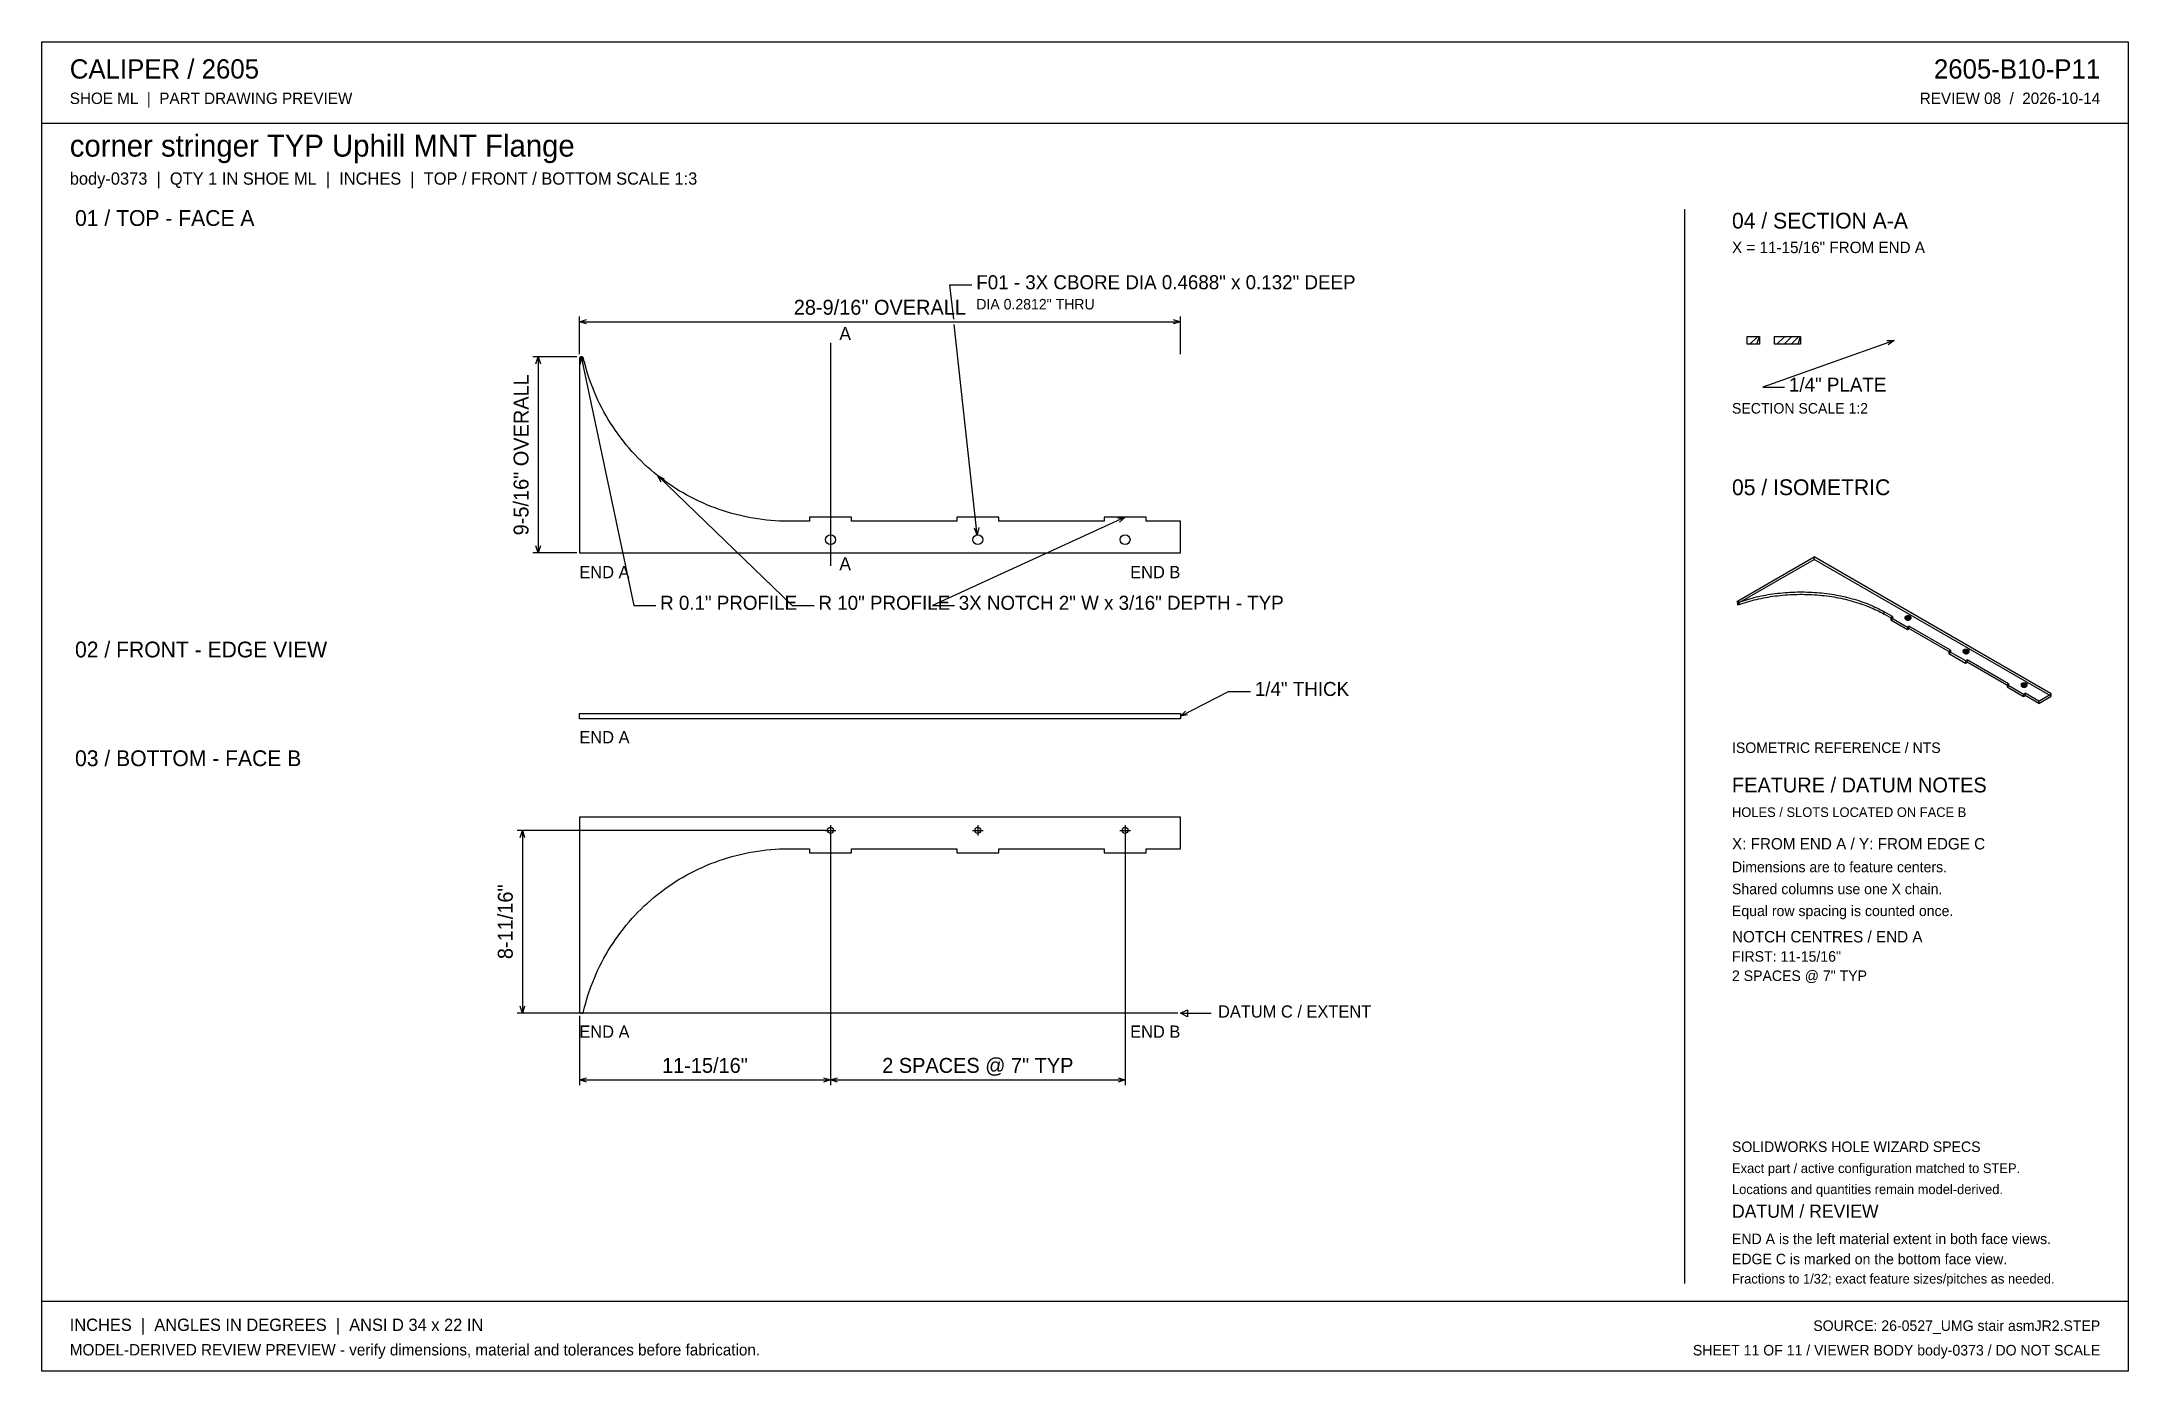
# Model space of a CAD drawing. Header units: inches. Extents: x 1.4 to 100.6, y 1.4 to 64.6.
import ezdxf
from ezdxf.enums import TextEntityAlignment as Align

# ---------------------------------------------------------------- set-up
doc = ezdxf.new("R2010")
doc.units = ezdxf.units.IN
doc.header["$MEASUREMENT"] = 0

msp = doc.modelspace()

# ---------------------------------------------------------------- texts
at = {"layer": 'ANNOTATION'}
for s, height, p in [('CALIPER / 2605', 0.91667, (2.75, 62.833)), ('SHOE ML  |  PART DRAWING PREVIEW', 0.54167, (2.75, 61.625)), ('corner stringer TYP Uphill MNT Flange', 1.04167, (2.75, 59.125)), ('body-0373  |  QTY 1 IN SHOE ML  |  INCHES  |  TOP / FRONT / BOTTOM SCALE 1:3', 0.58333, (2.75, 57.792)), ('01 / TOP - FACE A', 0.75, (3, 55.833)), ('04 / SECTION A-A', 0.75, (81.75, 55.708)), ('X = 11-15/16" FROM END A', 0.54167, (81.75, 54.542)), ('F01 - 3X CBORE DIA 0.4688" x 0.132" DEEP', 0.66667, (45.833, 52.823)), ('DIA 0.2812" THRU', 0.5, (45.833, 51.864)), ('A', 0.625, (39.323, 50.406)), ('1/4" PLATE', 0.6667, (84.458, 47.958)), ('SECTION SCALE 1:2', 0.5, (81.75, 46.917)), ('05 / ISOMETRIC', 0.75, (81.75, 43.042)), ('END A', 0.5833, (26.969, 39.094)), ('A', 0.625, (39.323, 39.469)), ('R 0.1" PROFILE', 0.66667, (30.807, 37.594)), ('R 10" PROFILE', 0.66667, (38.333, 37.594)), ('3X NOTCH 2" W x 3/16" DEPTH - TYP', 0.66667, (45, 37.594)), ('02 / FRONT - EDGE VIEW', 0.75, (3, 35.333)), ('1/4" THICK', 0.6667, (59.073, 33.5)), ('END A', 0.5833, (26.969, 31.25)), ('03 / BOTTOM - FACE B', 0.75, (3, 30.167)), ('ISOMETRIC REFERENCE / NTS', 0.5, (81.75, 30.792)), ('FEATURE / DATUM NOTES', 0.70833, (81.75, 28.917)), ('HOLES / SLOTS LOCATED ON FACE B', 0.45833, (81.75, 27.75)), ('X: FROM END A / Y: FROM EDGE C', 0.54167, (81.75, 26.208)), ('Dimensions are to feature centers.', 0.5, (81.75, 25.125)), ('Shared columns use one X chain.', 0.5, (81.75, 24.083)), ('Equal row spacing is counted once.', 0.5, (81.75, 23.042)), ('NOTCH CENTRES / END A', 0.54167, (81.75, 21.792)), ('FIRST: 11-15/16"', 0.5, (81.75, 20.875)), ('2 SPACES @ 7" TYP', 0.5, (81.75, 19.958)), ('DATUM C / EXTENT', 0.58333, (57.323, 18.219)), ('END A', 0.5833, (26.969, 17.261)), ('SOLIDWORKS HOLE WIZARD SPECS', 0.5, (81.75, 11.833)), ('Exact part / active configuration matched to STEP.', 0.45833, (81.75, 10.833)), ('Locations and quantities remain model-derived.', 0.45833, (81.75, 9.833)), ('DATUM / REVIEW', 0.625, (81.75, 8.708)), ('END A is the left material extent in both face views.', 0.5, (81.75, 7.458)), ('EDGE C is marked on the bottom face view.', 0.5, (81.75, 6.5)), ('Fractions to 1/32; exact feature sizes/pitches as needed.', 0.45833, (81.75, 5.583)), ('INCHES  |  ANGLES IN DEGREES  |  ANSI D 34 x 22 IN', 0.58333, (2.75, 3.333)), ('MODEL-DERIVED REVIEW PREVIEW - verify dimensions, material and tolerances before fabrication.', 0.54167, (2.75, 2.167))]:
    msp.add_text(s, height=height, dxfattribs=at).set_placement(p)
for s, height, p in [('2605-B10-P11', 0.91667, (99.25, 62.833)), ('REVIEW 08  /  2026-10-14', 0.54167, (99.25, 61.625)), ('END B', 0.5833, (55.531, 39.094)), ('END B', 0.5833, (55.531, 17.261)), ('SOURCE: 26-0527_UMG stair asmJR2.STEP', 0.5, (99.25, 3.333)), ('SHEET 11 OF 11 / VIEWER BODY body-0373 / DO NOT SCALE', 0.5, (99.25, 2.167))]:
    msp.add_text(s, height=height, dxfattribs=at).set_placement(p, align=Align.RIGHT)
for s, height, p in [('28-9/16" OVERALL', 0.70833, (41.25, 51.614)), ('11-15/16"', 0.7083, (32.937, 15.594)), ('2 SPACES @ 7" TYP', 0.70833, (45.906, 15.594))]:
    msp.add_text(s, height=height, dxfattribs=at).set_placement(p, align=Align.CENTER)
for s, height, p in [('9-5/16" OVERALL', 0.70833, (24.552, 44.958)), ('8-11/16"', 0.7083, (23.802, 22.771))]:
    msp.add_text(s, height=height, rotation=90, dxfattribs=at).set_placement(p, align=Align.CENTER)

# ---------------------------------------------------------------- linework, layer by layer
at = {"layer": 'ANNOTATION'}
for p, q in [((44.761, 51.405), (44.583, 53.031)), ((44.583, 53.031), (45.625, 53.031)), ((26.969, 49.739), (26.969, 51.531)), ((26.969, 51.281), (27.302, 51.385)), ((26.969, 51.281), (55.531, 51.281)), ((27.302, 51.177), (26.969, 51.281)), ((45.881, 41.16), (44.788, 51.157)), ((55.198, 51.385), (55.531, 51.281)), ((55.531, 51.281), (55.198, 51.177)), ((55.531, 49.739), (55.531, 51.531)), ((26.844, 49.614), (24.76, 49.614)), ((24.906, 49.281), (25.01, 49.614)), ((25.01, 49.614), (25.01, 40.302)), ((25.01, 49.614), (25.115, 49.281)), ((27.024, 49.266), (27.057, 49.614)), ((27.057, 49.614), (29.557, 37.802)), ((27.057, 49.614), (27.228, 49.309)), ((38.906, 50.281), (38.906, 39.677)), ((89.458, 50.396), (83.208, 48.167)), ((89.109, 50.382), (89.458, 50.396)), ((89.458, 50.396), (89.179, 50.186)), ((83.208, 48.167), (84.25, 48.167)), ((30.687, 43.971), (37.083, 37.802)), ((30.855, 43.665), (30.687, 43.971)), ((30.687, 43.971), (31, 43.815)), ((52.906, 41.99), (43.75, 37.802)), ((52.56, 41.946), (52.906, 41.99)), ((52.906, 41.99), (52.646, 41.756)), ((45.881, 41.16), (45.741, 41.48)), ((45.948, 41.503), (45.881, 41.16)), ((26.844, 40.302), (24.76, 40.302)), ((25.01, 40.302), (24.906, 40.636)), ((25.115, 40.636), (25.01, 40.302)), ((29.557, 37.802), (30.599, 37.802)), ((37.083, 37.802), (38.125, 37.802)), ((43.75, 37.802), (44.792, 37.802)), ((55.531, 32.542), (57.823, 33.708)), ((55.531, 32.542), (55.781, 32.786)), ((57.823, 33.708), (58.865, 33.708)), ((55.876, 32.6), (55.531, 32.542)), ((38.781, 27.114), (24.01, 27.114)), ((24.156, 26.781), (24.26, 27.114)), ((24.26, 27.114), (24.26, 18.427)), ((24.26, 27.114), (24.365, 26.781)), ((38.656, 27.114), (39.156, 27.114)), ((38.906, 27.364), (38.906, 26.864)), ((38.906, 26.989), (38.906, 15.011)), ((38.906, 26.989), (38.906, 15.011)), ((45.656, 27.114), (46.156, 27.114)), ((45.906, 27.364), (45.906, 26.864)), ((52.656, 27.114), (53.156, 27.114)), ((52.906, 27.364), (52.906, 26.864)), ((52.906, 26.989), (52.906, 15.011)), ((55.406, 18.427), (24.01, 18.427)), ((24.26, 18.427), (24.156, 18.761)), ((24.365, 18.761), (24.26, 18.427)), ((26.969, 18.302), (26.969, 15.011)), ((55.531, 18.427), (55.865, 18.594)), ((55.531, 18.427), (56.99, 18.427)), ((55.865, 18.261), (55.531, 18.427)), ((55.865, 18.594), (55.865, 18.261)), ((26.969, 15.261), (27.302, 15.365)), ((26.969, 15.261), (38.906, 15.261)), ((27.302, 15.156), (26.969, 15.261)), ((38.573, 15.365), (38.906, 15.261)), ((38.906, 15.261), (38.573, 15.156)), ((38.906, 15.261), (39.24, 15.365)), ((38.906, 15.261), (52.906, 15.261)), ((39.24, 15.156), (38.906, 15.261)), ((52.573, 15.365), (52.906, 15.261)), ((52.906, 15.261), (52.573, 15.156))]:
    msp.add_line(p, q, dxfattribs=at)
at = {"layer": 'OUTLINE'}
for p, q in [((1.417, 64.583), (100.583, 64.583)), ((1.417, 1.417), (1.417, 64.583)), ((100.583, 64.583), (100.583, 1.417)), ((1.417, 60.708), (100.583, 60.708)), ((79.5, 56.625), (79.5, 5.583)), ((82.474, 50.583), (83.06, 50.583)), ((82.474, 50.208), (82.474, 50.583)), ((82.599, 50.208), (82.974, 50.583)), ((82.932, 50.208), (83.06, 50.583)), ((83.06, 50.583), (83.06, 50.208)), ((83.763, 50.583), (85.005, 50.583)), ((83.763, 50.208), (83.763, 50.583)), ((83.888, 50.208), (84.263, 50.583)), ((84.222, 50.208), (84.597, 50.583)), ((84.555, 50.208), (84.93, 50.583)), ((84.888, 50.208), (85.005, 50.583)), ((85.005, 50.583), (85.005, 50.208)), ((26.997, 49.584), (26.994, 49.581)), ((27, 49.588), (26.997, 49.584)), ((27.004, 49.591), (27, 49.588)), ((27.007, 49.593), (27.004, 49.591)), ((27.011, 49.596), (27.007, 49.593)), ((27.015, 49.599), (27.011, 49.596)), ((27.019, 49.601), (27.015, 49.599)), ((27.023, 49.603), (27.019, 49.601)), ((27.027, 49.605), (27.023, 49.603)), ((27.031, 49.607), (27.027, 49.605)), ((27.035, 49.609), (27.031, 49.607)), ((27.04, 49.61), (27.035, 49.609)), ((27.044, 49.611), (27.04, 49.61)), ((27.048, 49.612), (27.044, 49.611)), ((27.053, 49.613), (27.048, 49.612)), ((27.057, 49.614), (27.053, 49.613)), ((27.062, 49.614), (27.057, 49.614)), ((27.066, 49.614), (27.062, 49.614)), ((27.071, 49.614), (27.066, 49.614)), ((27.076, 49.614), (27.071, 49.614)), ((27.08, 49.614), (27.076, 49.614)), ((27.085, 49.613), (27.08, 49.614)), ((27.089, 49.612), (27.085, 49.613)), ((27.093, 49.611), (27.089, 49.612)), ((27.098, 49.61), (27.093, 49.611)), ((27.102, 49.609), (27.098, 49.61)), ((27.106, 49.607), (27.102, 49.609)), ((27.111, 49.605), (27.106, 49.607)), ((27.115, 49.603), (27.111, 49.605)), ((27.119, 49.601), (27.115, 49.603)), ((27.123, 49.599), (27.119, 49.601)), ((27.126, 49.596), (27.123, 49.599)), ((27.13, 49.594), (27.126, 49.596)), ((27.134, 49.591), (27.13, 49.594)), ((27.137, 49.588), (27.134, 49.591)), ((27.14, 49.584), (27.137, 49.588)), ((27.143, 49.581), (27.14, 49.584)), ((83.06, 50.208), (82.474, 50.208)), ((85.005, 50.208), (83.763, 50.208)), ((26.97, 49.528), (26.969, 49.524)), ((26.969, 49.524), (26.969, 49.519)), ((26.969, 49.519), (26.969, 49.514)), ((26.969, 49.514), (26.969, 40.302)), ((26.971, 49.537), (26.97, 49.533)), ((26.97, 49.533), (26.97, 49.528)), ((26.972, 49.541), (26.971, 49.537)), ((26.974, 49.546), (26.972, 49.541)), ((26.975, 49.55), (26.974, 49.546)), ((26.977, 49.554), (26.975, 49.55)), ((26.979, 49.558), (26.977, 49.554)), ((26.981, 49.562), (26.979, 49.558)), ((26.983, 49.566), (26.981, 49.562)), ((26.986, 49.57), (26.983, 49.566)), ((26.988, 49.574), (26.986, 49.57)), ((26.991, 49.578), (26.988, 49.574)), ((26.994, 49.581), (26.991, 49.578)), ((27.146, 49.578), (27.143, 49.581)), ((27.149, 49.574), (27.146, 49.578)), ((27.152, 49.57), (27.149, 49.574)), ((27.154, 49.567), (27.152, 49.57)), ((27.156, 49.563), (27.154, 49.567)), ((27.159, 49.559), (27.156, 49.563)), ((27.16, 49.554), (27.159, 49.559)), ((27.162, 49.55), (27.16, 49.554)), ((27.164, 49.546), (27.162, 49.55)), ((27.165, 49.542), (27.164, 49.546)), ((27.166, 49.537), (27.165, 49.542)), ((27.216, 49.333), (27.166, 49.537)), ((27.27, 49.131), (27.216, 49.333)), ((27.328, 48.929), (27.27, 49.131)), ((27.39, 48.729), (27.328, 48.929)), ((27.457, 48.53), (27.39, 48.729)), ((27.527, 48.333), (27.457, 48.53)), ((27.602, 48.137), (27.527, 48.333)), ((27.681, 47.942), (27.602, 48.137)), ((27.764, 47.75), (27.681, 47.942)), ((27.851, 47.559), (27.764, 47.75)), ((27.942, 47.37), (27.851, 47.559)), ((28.037, 47.183), (27.942, 47.37)), ((28.136, 46.998), (28.037, 47.183)), ((28.239, 46.815), (28.136, 46.998)), ((28.345, 46.634), (28.239, 46.815)), ((28.455, 46.456), (28.345, 46.634)), ((28.569, 46.28), (28.455, 46.456)), ((28.687, 46.106), (28.569, 46.28)), ((28.808, 45.935), (28.687, 46.106)), ((28.933, 45.767), (28.808, 45.935)), ((29.061, 45.601), (28.933, 45.767)), ((29.193, 45.438), (29.061, 45.601)), ((29.328, 45.277), (29.193, 45.438)), ((29.467, 45.12), (29.328, 45.277)), ((29.609, 44.965), (29.467, 45.12)), ((29.754, 44.814), (29.609, 44.965)), ((29.902, 44.665), (29.754, 44.814)), ((30.053, 44.52), (29.902, 44.665)), ((30.207, 44.378), (30.053, 44.52)), ((30.364, 44.239), (30.207, 44.378)), ((30.524, 44.103), (30.364, 44.239)), ((30.687, 43.971), (30.524, 44.103)), ((30.853, 43.842), (30.687, 43.971)), ((31.021, 43.717), (30.853, 43.842)), ((31.192, 43.596), (31.021, 43.717)), ((31.365, 43.478), (31.192, 43.596)), ((31.541, 43.363), (31.365, 43.478)), ((31.719, 43.253), (31.541, 43.363)), ((31.9, 43.146), (31.719, 43.253)), ((32.082, 43.043), (31.9, 43.146)), ((32.267, 42.943), (32.082, 43.043)), ((32.454, 42.848), (32.267, 42.943)), ((32.643, 42.757), (32.454, 42.848)), ((32.833, 42.669), (32.643, 42.757)), ((33.026, 42.586), (32.833, 42.669)), ((33.22, 42.506), (33.026, 42.586)), ((33.416, 42.431), (33.22, 42.506)), ((33.613, 42.36), (33.416, 42.431)), ((33.812, 42.293), (33.613, 42.36)), ((34.012, 42.23), (33.812, 42.293)), ((34.213, 42.172), (34.012, 42.23)), ((34.416, 42.117), (34.213, 42.172)), ((34.62, 42.067), (34.416, 42.117)), ((34.824, 42.021), (34.62, 42.067)), ((35.03, 41.98), (34.824, 42.021)), ((35.236, 41.943), (35.03, 41.98)), ((35.443, 41.91), (35.236, 41.943)), ((35.651, 41.881), (35.443, 41.91)), ((35.859, 41.857), (35.651, 41.881)), ((36.068, 41.837), (35.859, 41.857)), ((36.277, 41.822), (36.068, 41.837)), ((36.487, 41.811), (36.277, 41.822)), ((36.697, 41.804), (36.487, 41.811)), ((36.906, 41.802), (36.697, 41.804)), ((37.906, 41.802), (36.906, 41.802)), ((39.906, 41.99), (37.906, 41.99)), ((37.906, 41.99), (37.906, 41.802)), ((39.906, 41.802), (39.906, 41.99)), ((44.906, 41.802), (39.906, 41.802)), ((46.906, 41.99), (44.906, 41.99)), ((44.906, 41.99), (44.906, 41.802)), ((46.906, 41.802), (46.906, 41.99)), ((51.906, 41.802), (46.906, 41.802)), ((53.906, 41.99), (51.906, 41.99)), ((51.906, 41.99), (51.906, 41.802)), ((53.906, 41.802), (53.906, 41.99)), ((55.531, 41.802), (53.906, 41.802)), ((55.531, 40.302), (55.531, 41.802)), ((26.969, 40.302), (55.531, 40.302)), ((82.016, 38.007), (85.65, 40.105)), ((82.016, 37.893), (85.65, 39.991)), ((96.917, 33.6), (85.65, 40.105)), ((85.65, 39.991), (85.65, 40.105)), ((96.917, 33.486), (85.65, 39.991)), ((82, 37.988), (82.001, 37.989)), ((82, 37.986), (82, 37.988)), ((82, 37.985), (82, 37.986)), ((82, 37.983), (82, 37.985)), ((82, 37.982), (82, 37.983)), ((82, 37.98), (82, 37.982)), ((82.001, 37.979), (82, 37.98)), ((82.001, 37.875), (82, 37.874)), ((82, 37.874), (82, 37.872)), ((82, 37.872), (82, 37.871)), ((82, 37.871), (82, 37.869)), ((82, 37.869), (82, 37.868)), ((82, 37.868), (82, 37.867)), ((82, 37.867), (82.001, 37.865)), ((82.001, 37.991), (82.002, 37.992)), ((82.001, 37.989), (82.001, 37.991)), ((82.001, 37.977), (82.001, 37.979)), ((82.002, 37.976), (82.001, 37.977)), ((82.002, 37.878), (82.001, 37.877)), ((82.001, 37.877), (82.001, 37.875)), ((82.001, 37.865), (82.001, 37.864)), ((82.001, 37.864), (82.002, 37.862)), ((82.002, 37.993), (82.003, 37.995)), ((82.002, 37.992), (82.002, 37.993)), ((82.003, 37.975), (82.002, 37.976)), ((82.003, 37.881), (82.002, 37.88)), ((82.002, 37.88), (82.002, 37.878)), ((82.002, 37.862), (82.003, 37.861)), ((82.003, 37.995), (82.004, 37.996)), ((82.003, 37.973), (82.003, 37.975)), ((82.004, 37.972), (82.003, 37.973)), ((82.004, 37.882), (82.003, 37.881)), ((82.003, 37.861), (82.003, 37.859)), ((82.003, 37.859), (82.004, 37.858)), ((82.004, 37.996), (82.005, 37.998)), ((82.005, 37.971), (82.004, 37.972)), ((82.005, 37.884), (82.004, 37.882)), ((82.004, 37.858), (82.005, 37.857)), ((82.005, 37.998), (82.006, 37.999)), ((82.007, 37.969), (82.005, 37.971)), ((82.006, 37.885), (82.005, 37.884)), ((82.005, 37.857), (82.007, 37.855)), ((82.006, 37.999), (82.007, 38)), ((82.007, 37.886), (82.006, 37.885)), ((82.007, 38), (82.008, 38.001)), ((82.008, 37.968), (82.007, 37.969)), ((82.008, 37.888), (82.007, 37.886)), ((82.007, 37.855), (82.008, 37.854)), ((82.008, 38.001), (82.01, 38.003)), ((82.009, 37.967), (82.008, 37.968)), ((82.01, 37.889), (82.008, 37.888)), ((82.008, 37.854), (82.009, 37.853)), ((82.011, 37.966), (82.009, 37.967)), ((82.009, 37.853), (82.011, 37.852)), ((82.01, 38.003), (82.011, 38.004)), ((82.011, 37.89), (82.01, 37.889)), ((82.011, 38.004), (82.013, 38.005)), ((82.012, 37.964), (82.011, 37.966)), ((82.013, 37.891), (82.011, 37.89)), ((82.011, 37.852), (82.012, 37.85)), ((82.014, 37.963), (82.012, 37.964)), ((82.012, 37.85), (82.014, 37.849)), ((82.013, 38.005), (82.015, 38.006)), ((82.015, 37.892), (82.013, 37.891)), ((82.015, 37.962), (82.014, 37.963)), ((82.014, 37.849), (82.015, 37.848)), ((82.015, 38.006), (82.016, 38.007)), ((82.017, 37.961), (82.015, 37.962)), ((82.016, 37.893), (82.015, 37.892)), ((82.015, 37.848), (82.017, 37.847)), ((82.016, 38.007), (82.016, 37.893)), ((82.019, 37.96), (82.017, 37.961)), ((82.017, 37.847), (82.019, 37.846)), ((82.021, 37.959), (82.019, 37.96)), ((82.019, 37.846), (82.021, 37.845)), ((82.023, 37.958), (82.021, 37.959)), ((82.021, 37.845), (82.023, 37.844)), ((82.025, 37.957), (82.023, 37.958)), ((82.023, 37.844), (82.025, 37.844)), ((82.027, 37.957), (82.025, 37.957)), ((82.025, 37.844), (82.027, 37.843)), ((82.03, 37.956), (82.027, 37.957)), ((82.027, 37.843), (82.03, 37.842)), ((82.032, 37.955), (82.03, 37.956)), ((82.03, 37.842), (82.032, 37.841)), ((82.034, 37.955), (82.032, 37.955)), ((82.032, 37.841), (82.034, 37.841)), ((82.036, 37.954), (82.034, 37.955)), ((82.034, 37.841), (82.036, 37.84)), ((82.039, 37.954), (82.036, 37.954)), ((82.036, 37.84), (82.039, 37.84)), ((82.041, 37.953), (82.039, 37.954)), ((82.039, 37.84), (82.041, 37.839)), ((82.044, 37.953), (82.041, 37.953)), ((82.041, 37.839), (82.044, 37.839)), ((82.046, 37.953), (82.044, 37.953)), ((82.044, 37.839), (82.046, 37.839)), ((82.049, 37.952), (82.046, 37.953)), ((82.046, 37.839), (82.049, 37.839)), ((82.051, 37.952), (82.049, 37.952)), ((82.049, 37.839), (82.051, 37.838)), ((82.054, 37.952), (82.051, 37.952)), ((82.051, 37.838), (82.054, 37.838)), ((82.056, 37.952), (82.054, 37.952)), ((82.054, 37.838), (82.056, 37.838)), ((82.059, 37.952), (82.056, 37.952)), ((82.056, 37.838), (82.059, 37.838)), ((82.061, 37.952), (82.059, 37.952)), ((82.059, 37.838), (82.061, 37.838)), ((82.064, 37.953), (82.061, 37.952)), ((82.061, 37.838), (82.064, 37.839)), ((82.066, 37.953), (82.064, 37.953)), ((82.064, 37.839), (82.066, 37.839)), ((82.069, 37.953), (82.066, 37.953)), ((82.066, 37.839), (82.069, 37.839)), ((82.071, 37.953), (82.069, 37.953)), ((82.069, 37.839), (82.071, 37.84)), ((82.074, 37.954), (82.071, 37.953)), ((82.071, 37.84), (82.074, 37.84)), ((82.076, 37.954), (82.074, 37.954)), ((82.074, 37.84), (82.076, 37.841)), ((82.079, 37.955), (82.076, 37.954)), ((82.076, 37.841), (82.079, 37.841)), ((82.081, 37.956), (82.079, 37.955)), ((82.079, 37.841), (82.081, 37.842)), ((82.083, 37.956), (82.081, 37.956)), ((82.081, 37.842), (82.083, 37.842)), ((82.085, 37.957), (82.083, 37.956)), ((82.083, 37.842), (82.085, 37.843)), ((82.085, 37.957), (82.185, 37.992)), ((82.085, 37.843), (82.085, 37.957)), ((82.085, 37.843), (82.185, 37.878)), ((82.185, 37.992), (82.286, 38.026)), ((82.185, 37.878), (82.286, 37.912)), ((82.286, 38.026), (82.389, 38.059)), ((82.286, 37.912), (82.389, 37.945)), ((82.389, 38.059), (82.492, 38.09)), ((82.389, 37.945), (82.492, 37.976)), ((82.492, 38.09), (82.597, 38.12)), ((82.492, 37.976), (82.597, 38.006)), ((82.597, 38.12), (82.703, 38.149)), ((82.597, 38.006), (82.703, 38.035)), ((82.703, 38.149), (82.81, 38.177)), ((82.703, 38.035), (82.81, 38.063)), ((82.81, 38.177), (82.918, 38.203)), ((82.81, 38.063), (82.918, 38.089)), ((82.918, 38.203), (83.026, 38.228)), ((82.918, 38.089), (83.026, 38.114)), ((83.026, 38.228), (83.136, 38.252)), ((83.026, 38.114), (83.136, 38.138)), ((83.136, 38.252), (83.246, 38.274)), ((83.136, 38.138), (83.246, 38.16)), ((83.246, 38.274), (83.357, 38.295)), ((83.246, 38.16), (83.357, 38.181)), ((83.357, 38.295), (83.469, 38.314)), ((83.357, 38.181), (83.469, 38.201)), ((83.469, 38.314), (83.582, 38.333)), ((83.469, 38.201), (83.582, 38.219)), ((83.582, 38.333), (83.695, 38.35)), ((83.582, 38.219), (83.695, 38.236)), ((83.695, 38.35), (83.809, 38.365)), ((83.695, 38.236), (83.809, 38.251)), ((83.809, 38.365), (83.924, 38.379)), ((83.809, 38.251), (83.924, 38.265)), ((83.924, 38.379), (84.038, 38.392)), ((83.924, 38.265), (84.038, 38.278)), ((84.038, 38.392), (84.154, 38.403)), ((84.038, 38.278), (84.154, 38.29)), ((84.154, 38.403), (84.27, 38.413)), ((84.154, 38.29), (84.27, 38.299)), ((84.27, 38.413), (84.386, 38.422)), ((84.27, 38.299), (84.386, 38.308)), ((84.386, 38.422), (84.502, 38.429)), ((84.386, 38.308), (84.502, 38.315)), ((84.502, 38.429), (84.619, 38.435)), ((84.502, 38.315), (84.619, 38.321)), ((84.619, 38.435), (84.735, 38.439)), ((84.619, 38.321), (84.735, 38.325)), ((84.735, 38.439), (84.852, 38.442)), ((84.735, 38.325), (84.852, 38.328)), ((84.852, 38.442), (84.969, 38.444)), ((84.852, 38.328), (84.969, 38.33)), ((84.969, 38.444), (85.086, 38.444)), ((84.969, 38.33), (85.086, 38.33)), ((85.086, 38.444), (85.203, 38.442)), ((85.086, 38.33), (85.203, 38.328)), ((85.203, 38.442), (85.32, 38.439)), ((85.203, 38.328), (85.32, 38.326)), ((85.32, 38.439), (85.437, 38.435)), ((85.32, 38.326), (85.437, 38.321)), ((85.437, 38.435), (85.553, 38.43)), ((85.437, 38.321), (85.553, 38.316)), ((85.553, 38.43), (85.67, 38.423)), ((85.553, 38.316), (85.67, 38.309)), ((85.67, 38.423), (85.786, 38.414)), ((85.67, 38.309), (85.786, 38.3)), ((85.786, 38.414), (85.902, 38.405)), ((85.786, 38.3), (85.902, 38.291)), ((85.902, 38.405), (86.017, 38.393)), ((85.902, 38.291), (86.017, 38.279)), ((86.017, 38.393), (86.132, 38.381)), ((86.017, 38.279), (86.132, 38.267)), ((86.132, 38.381), (86.246, 38.367)), ((86.132, 38.267), (86.246, 38.253)), ((86.246, 38.367), (86.36, 38.351)), ((86.246, 38.253), (86.36, 38.237)), ((86.36, 38.351), (86.474, 38.335)), ((86.36, 38.237), (86.474, 38.221)), ((86.474, 38.335), (86.586, 38.316)), ((86.474, 38.221), (86.586, 38.203)), ((86.586, 38.316), (86.698, 38.297)), ((86.586, 38.203), (86.698, 38.183)), ((86.698, 38.297), (86.81, 38.276)), ((86.698, 38.183), (86.81, 38.162)), ((86.81, 38.276), (86.92, 38.254)), ((86.81, 38.162), (86.92, 38.14)), ((86.92, 38.254), (87.03, 38.23)), ((86.92, 38.14), (87.03, 38.117)), ((87.03, 38.23), (87.139, 38.206)), ((87.03, 38.117), (87.139, 38.092)), ((87.139, 38.206), (87.247, 38.18)), ((87.139, 38.092), (87.247, 38.066)), ((87.247, 38.18), (87.353, 38.152)), ((87.247, 38.066), (87.353, 38.038)), ((87.353, 38.152), (87.459, 38.123)), ((87.353, 38.038), (87.459, 38.009)), ((87.459, 38.123), (87.564, 38.093)), ((87.459, 38.009), (87.564, 37.979)), ((87.564, 38.093), (87.668, 38.062)), ((87.564, 37.979), (87.668, 37.948)), ((87.668, 38.062), (87.77, 38.03)), ((87.668, 37.948), (87.77, 37.916)), ((87.77, 38.03), (87.872, 37.996)), ((87.77, 37.916), (87.872, 37.882)), ((87.872, 37.996), (87.972, 37.961)), ((87.872, 37.882), (87.972, 37.847)), ((87.972, 37.961), (88.071, 37.925)), ((87.972, 37.847), (88.071, 37.811)), ((88.071, 37.925), (88.168, 37.887)), ((88.071, 37.811), (88.168, 37.773)), ((88.168, 37.887), (88.264, 37.849)), ((88.168, 37.773), (88.264, 37.735)), ((88.264, 37.849), (88.359, 37.809)), ((88.264, 37.735), (88.359, 37.695)), ((88.359, 37.809), (88.452, 37.768)), ((88.359, 37.695), (88.452, 37.654)), ((88.452, 37.768), (88.544, 37.726)), ((88.544, 37.726), (88.634, 37.683)), ((88.452, 37.654), (88.544, 37.612)), ((88.544, 37.612), (88.634, 37.569)), ((88.634, 37.683), (88.722, 37.639)), ((88.634, 37.569), (88.722, 37.525)), ((88.722, 37.639), (88.809, 37.594)), ((88.722, 37.525), (88.809, 37.48)), ((88.809, 37.594), (88.895, 37.548)), ((88.809, 37.48), (88.895, 37.434)), ((88.895, 37.548), (88.978, 37.5)), ((88.895, 37.434), (88.978, 37.387)), ((88.978, 37.387), (88.978, 37.5)), ((89.373, 37.273), (88.978, 37.5)), ((89.373, 37.159), (88.978, 37.387)), ((89.299, 37.23), (89.373, 37.273)), ((89.299, 37.23), (89.299, 37.116)), ((89.299, 37.23), (90.088, 36.774)), ((89.299, 37.116), (89.373, 37.159)), ((89.299, 37.116), (90.088, 36.661)), ((89.373, 37.273), (89.373, 37.159)), ((89.982, 37.252), (89.983, 37.255)), ((89.982, 37.248), (89.982, 37.252)), ((89.982, 37.244), (89.982, 37.248)), ((89.982, 37.24), (89.982, 37.244)), ((89.982, 37.237), (89.982, 37.24)), ((89.983, 37.233), (89.982, 37.237)), ((89.982, 37.191), (89.983, 37.195)), ((89.982, 37.188), (89.982, 37.191)), ((89.982, 37.184), (89.982, 37.188)), ((89.982, 37.18), (89.982, 37.184)), ((89.982, 37.177), (89.982, 37.18)), ((89.983, 37.173), (89.982, 37.177)), ((89.983, 37.255), (89.984, 37.259)), ((89.984, 37.229), (89.983, 37.233)), ((89.983, 37.195), (89.984, 37.199)), ((89.984, 37.169), (89.983, 37.173)), ((89.984, 37.259), (89.986, 37.263)), ((89.986, 37.226), (89.984, 37.229)), ((89.984, 37.199), (89.986, 37.202)), ((89.986, 37.166), (89.984, 37.169)), ((89.986, 37.263), (89.987, 37.266)), ((89.987, 37.222), (89.986, 37.226)), ((89.986, 37.202), (89.987, 37.206)), ((89.987, 37.162), (89.986, 37.166)), ((89.987, 37.266), (89.989, 37.27)), ((89.989, 37.219), (89.987, 37.222)), ((89.987, 37.206), (89.989, 37.209)), ((89.989, 37.159), (89.987, 37.162)), ((89.989, 37.27), (89.992, 37.273)), ((89.992, 37.215), (89.989, 37.219)), ((89.989, 37.209), (89.992, 37.213)), ((89.992, 37.155), (89.989, 37.159)), ((89.992, 37.273), (89.994, 37.276)), ((89.992, 37.213), (89.994, 37.216)), ((89.994, 37.212), (89.992, 37.215)), ((89.994, 37.152), (89.992, 37.155)), ((89.994, 37.276), (89.997, 37.28)), ((89.994, 37.216), (89.997, 37.22)), ((89.997, 37.209), (89.994, 37.212)), ((89.997, 37.148), (89.994, 37.152)), ((89.997, 37.28), (90, 37.283)), ((89.997, 37.22), (90, 37.223)), ((90, 37.205), (89.997, 37.209)), ((90, 37.145), (89.997, 37.148)), ((90, 37.283), (90.004, 37.286)), ((90, 37.223), (90.004, 37.226)), ((90.004, 37.202), (90, 37.205)), ((90.004, 37.142), (90, 37.145)), ((90.004, 37.286), (90.007, 37.289)), ((90.004, 37.226), (90.007, 37.229)), ((90.007, 37.199), (90.004, 37.202)), ((90.007, 37.139), (90.004, 37.142)), ((90.007, 37.289), (90.011, 37.292)), ((90.007, 37.229), (90.011, 37.232)), ((90.011, 37.196), (90.007, 37.199)), ((90.011, 37.136), (90.007, 37.139)), ((90.011, 37.292), (90.015, 37.295)), ((90.011, 37.232), (90.015, 37.235)), ((90.015, 37.193), (90.011, 37.196)), ((90.015, 37.133), (90.011, 37.136)), ((90.015, 37.295), (90.02, 37.298)), ((90.015, 37.235), (90.02, 37.237)), ((90.02, 37.191), (90.015, 37.193)), ((90.02, 37.131), (90.015, 37.133)), ((90.02, 37.298), (90.025, 37.3)), ((90.02, 37.237), (90.025, 37.24)), ((90.025, 37.188), (90.02, 37.191)), ((90.02, 37.131), (90.02, 37.191)), ((90.025, 37.128), (90.02, 37.131)), ((90.025, 37.3), (90.029, 37.303)), ((90.025, 37.24), (90.029, 37.242)), ((90.029, 37.186), (90.025, 37.188)), ((90.029, 37.126), (90.025, 37.128)), ((90.029, 37.303), (90.034, 37.305)), ((90.029, 37.242), (90.034, 37.245)), ((90.034, 37.184), (90.029, 37.186)), ((90.034, 37.123), (90.029, 37.126)), ((90.034, 37.305), (90.04, 37.307)), ((90.034, 37.245), (90.04, 37.247)), ((90.034, 37.188), (90.035, 37.191)), ((90.034, 37.186), (90.034, 37.188)), ((90.034, 37.184), (90.034, 37.186)), ((90.04, 37.181), (90.034, 37.184)), ((90.034, 37.182), (90.034, 37.184)), ((90.034, 37.18), (90.034, 37.182)), ((90.035, 37.177), (90.034, 37.18)), ((90.034, 37.135), (90.035, 37.137)), ((90.034, 37.133), (90.034, 37.135)), ((90.034, 37.13), (90.034, 37.133)), ((90.034, 37.128), (90.034, 37.13)), ((90.034, 37.126), (90.034, 37.128)), ((90.035, 37.124), (90.034, 37.126)), ((90.04, 37.121), (90.034, 37.123)), ((90.035, 37.193), (90.036, 37.195)), ((90.035, 37.191), (90.035, 37.193)), ((90.035, 37.175), (90.035, 37.177)), ((90.036, 37.173), (90.035, 37.175)), ((90.035, 37.139), (90.036, 37.141)), ((90.035, 37.137), (90.035, 37.139)), ((90.035, 37.121), (90.035, 37.124)), ((90.036, 37.119), (90.035, 37.121)), ((90.036, 37.195), (90.037, 37.197)), ((90.037, 37.171), (90.036, 37.173)), ((90.036, 37.141), (90.037, 37.143)), ((90.037, 37.117), (90.036, 37.119)), ((90.037, 37.197), (90.039, 37.199)), ((90.039, 37.169), (90.037, 37.171)), ((90.037, 37.143), (90.039, 37.146)), ((90.039, 37.115), (90.037, 37.117)), ((90.039, 37.199), (90.04, 37.201)), ((90.04, 37.167), (90.039, 37.169)), ((90.039, 37.146), (90.04, 37.148)), ((90.04, 37.113), (90.039, 37.115)), ((90.04, 37.307), (90.045, 37.309)), ((90.04, 37.247), (90.045, 37.249)), ((90.04, 37.201), (90.041, 37.203)), ((90.045, 37.179), (90.04, 37.181)), ((90.041, 37.165), (90.04, 37.167)), ((90.04, 37.148), (90.041, 37.15)), ((90.045, 37.119), (90.04, 37.121)), ((90.041, 37.111), (90.04, 37.113)), ((90.041, 37.203), (90.043, 37.205)), ((90.043, 37.163), (90.041, 37.165)), ((90.041, 37.15), (90.043, 37.152)), ((90.043, 37.109), (90.041, 37.111)), ((90.043, 37.205), (90.045, 37.207)), ((90.045, 37.161), (90.043, 37.163)), ((90.043, 37.152), (90.045, 37.154)), ((90.045, 37.107), (90.043, 37.109)), ((90.045, 37.309), (90.051, 37.311)), ((90.045, 37.249), (90.051, 37.251)), ((90.045, 37.207), (90.047, 37.209)), ((90.051, 37.178), (90.045, 37.179)), ((90.047, 37.159), (90.045, 37.161)), ((90.045, 37.154), (90.047, 37.155)), ((90.051, 37.117), (90.045, 37.119)), ((90.047, 37.105), (90.045, 37.107)), ((90.047, 37.209), (90.049, 37.211)), ((90.049, 37.157), (90.047, 37.159)), ((90.047, 37.155), (90.049, 37.157)), ((90.049, 37.103), (90.047, 37.105)), ((90.049, 37.211), (90.052, 37.213)), ((90.049, 37.157), (90.052, 37.159)), ((90.052, 37.155), (90.049, 37.157)), ((90.052, 37.102), (90.049, 37.103)), ((90.051, 37.311), (90.056, 37.312)), ((90.051, 37.251), (90.056, 37.252)), ((90.056, 37.176), (90.051, 37.178)), ((90.056, 37.116), (90.051, 37.117)), ((90.052, 37.213), (90.054, 37.214)), ((90.052, 37.159), (90.054, 37.161)), ((90.054, 37.154), (90.052, 37.155)), ((90.054, 37.1), (90.052, 37.102)), ((90.054, 37.214), (90.057, 37.216)), ((90.054, 37.161), (90.057, 37.162)), ((90.057, 37.152), (90.054, 37.154)), ((90.057, 37.098), (90.054, 37.1)), ((90.056, 37.312), (90.062, 37.314)), ((90.056, 37.252), (90.062, 37.254)), ((90.062, 37.174), (90.056, 37.176)), ((90.062, 37.114), (90.056, 37.116)), ((90.057, 37.216), (90.06, 37.218)), ((90.057, 37.162), (90.06, 37.164)), ((90.057, 37.098), (90.057, 37.152)), ((90.06, 37.15), (90.057, 37.152)), ((90.06, 37.097), (90.057, 37.098)), ((90.06, 37.218), (90.063, 37.219)), ((90.06, 37.164), (90.063, 37.165)), ((90.063, 37.149), (90.06, 37.15)), ((90.063, 37.095), (90.06, 37.097)), ((90.062, 37.314), (90.068, 37.315)), ((90.062, 37.254), (90.068, 37.255)), ((90.068, 37.173), (90.062, 37.174)), ((90.068, 37.113), (90.062, 37.114)), ((90.063, 37.219), (90.066, 37.22)), ((90.063, 37.165), (90.066, 37.167)), ((90.066, 37.148), (90.063, 37.149)), ((90.066, 37.094), (90.063, 37.095)), ((90.066, 37.22), (90.069, 37.222)), ((90.066, 37.167), (90.069, 37.168)), ((90.069, 37.146), (90.066, 37.148)), ((90.069, 37.093), (90.066, 37.094)), ((90.068, 37.315), (90.074, 37.316)), ((90.068, 37.255), (90.074, 37.256)), ((90.074, 37.172), (90.068, 37.173)), ((90.074, 37.112), (90.068, 37.113)), ((90.069, 37.222), (90.072, 37.223)), ((90.069, 37.168), (90.072, 37.169)), ((90.072, 37.145), (90.069, 37.146)), ((90.072, 37.091), (90.069, 37.093)), ((90.072, 37.223), (90.075, 37.224)), ((90.072, 37.169), (90.075, 37.17)), ((90.075, 37.144), (90.072, 37.145)), ((90.075, 37.09), (90.072, 37.091)), ((90.074, 37.316), (90.081, 37.317)), ((90.074, 37.256), (90.081, 37.257)), ((90.081, 37.171), (90.074, 37.172)), ((90.081, 37.111), (90.074, 37.112)), ((90.075, 37.224), (90.079, 37.225)), ((90.075, 37.17), (90.079, 37.171)), ((90.079, 37.143), (90.075, 37.144)), ((90.079, 37.089), (90.075, 37.09)), ((90.079, 37.225), (90.082, 37.226)), ((90.079, 37.171), (90.082, 37.172)), ((90.082, 37.142), (90.079, 37.143)), ((90.082, 37.088), (90.079, 37.089)), ((90.081, 37.317), (90.087, 37.318)), ((90.081, 37.257), (90.087, 37.258)), ((90.087, 37.17), (90.081, 37.171)), ((90.087, 37.11), (90.081, 37.111)), ((90.082, 37.226), (90.086, 37.227)), ((90.082, 37.172), (90.086, 37.173)), ((90.086, 37.141), (90.082, 37.142)), ((90.086, 37.088), (90.082, 37.088)), ((90.086, 37.227), (90.09, 37.227)), ((90.086, 37.173), (90.09, 37.174)), ((90.09, 37.141), (90.086, 37.141)), ((90.09, 37.087), (90.086, 37.088)), ((90.087, 37.318), (90.093, 37.319)), ((90.087, 37.258), (90.093, 37.259)), ((90.093, 37.169), (90.087, 37.17)), ((90.093, 37.109), (90.087, 37.11)), ((90.088, 36.774), (90.162, 36.817)), ((90.088, 36.774), (90.088, 36.661)), ((90.088, 36.661), (90.162, 36.703)), ((90.09, 37.227), (90.093, 37.228)), ((90.09, 37.174), (90.093, 37.174)), ((90.093, 37.14), (90.09, 37.141)), ((90.093, 37.086), (90.09, 37.087)), ((90.093, 37.319), (90.1, 37.319)), ((90.093, 37.259), (90.1, 37.259)), ((90.093, 37.228), (90.097, 37.228)), ((90.093, 37.174), (90.097, 37.175)), ((90.1, 37.169), (90.093, 37.169)), ((90.097, 37.14), (90.093, 37.14)), ((90.1, 37.109), (90.093, 37.109)), ((90.097, 37.086), (90.093, 37.086)), ((90.097, 37.228), (90.101, 37.229)), ((90.097, 37.175), (90.101, 37.175)), ((90.101, 37.139), (90.097, 37.14)), ((90.101, 37.086), (90.097, 37.086)), ((90.1, 37.319), (90.106, 37.32)), ((90.1, 37.259), (90.106, 37.259)), ((90.106, 37.169), (90.1, 37.169)), ((90.106, 37.109), (90.1, 37.109)), ((90.101, 37.229), (90.105, 37.229)), ((90.101, 37.175), (90.105, 37.175)), ((90.105, 37.139), (90.101, 37.139)), ((90.105, 37.085), (90.101, 37.086)), ((90.105, 37.229), (90.109, 37.229)), ((90.105, 37.175), (90.109, 37.176)), ((90.109, 37.139), (90.105, 37.139)), ((90.109, 37.085), (90.105, 37.085)), ((90.106, 37.32), (90.112, 37.32)), ((90.106, 37.259), (90.112, 37.26)), ((90.112, 37.169), (90.106, 37.169)), ((90.112, 37.109), (90.106, 37.109)), ((90.109, 37.229), (90.112, 37.229)), ((90.109, 37.176), (90.112, 37.176)), ((90.112, 37.139), (90.109, 37.139)), ((90.112, 37.085), (90.109, 37.085)), ((90.112, 37.32), (90.119, 37.32)), ((90.112, 37.26), (90.119, 37.259)), ((90.112, 37.229), (90.116, 37.229)), ((90.112, 37.176), (90.116, 37.176)), ((90.119, 37.169), (90.112, 37.169)), ((90.116, 37.139), (90.112, 37.139)), ((90.119, 37.109), (90.112, 37.109)), ((90.116, 37.085), (90.112, 37.085)), ((90.116, 37.229), (90.12, 37.229)), ((90.116, 37.176), (90.12, 37.175)), ((90.12, 37.139), (90.116, 37.139)), ((90.12, 37.085), (90.116, 37.085)), ((90.119, 37.32), (90.125, 37.319)), ((90.119, 37.259), (90.125, 37.259)), ((90.125, 37.169), (90.119, 37.169)), ((90.125, 37.109), (90.119, 37.109)), ((90.12, 37.229), (90.124, 37.229)), ((90.12, 37.175), (90.124, 37.175)), ((90.124, 37.139), (90.12, 37.139)), ((90.124, 37.086), (90.12, 37.085)), ((90.124, 37.229), (90.128, 37.228)), ((90.124, 37.175), (90.128, 37.175)), ((90.128, 37.14), (90.124, 37.139)), ((90.128, 37.086), (90.124, 37.086)), ((90.125, 37.319), (90.132, 37.319)), ((90.125, 37.259), (90.132, 37.259)), ((90.132, 37.169), (90.125, 37.169)), ((90.132, 37.109), (90.125, 37.109)), ((90.128, 37.228), (90.131, 37.228)), ((90.128, 37.175), (90.131, 37.174)), ((90.131, 37.14), (90.128, 37.14)), ((90.131, 37.086), (90.128, 37.086)), ((90.131, 37.228), (90.135, 37.227)), ((90.131, 37.174), (90.135, 37.174)), ((90.135, 37.141), (90.131, 37.14)), ((90.135, 37.087), (90.131, 37.086)), ((90.132, 37.319), (90.138, 37.318)), ((90.132, 37.259), (90.138, 37.258)), ((90.138, 37.17), (90.132, 37.169)), ((90.138, 37.11), (90.132, 37.109)), ((90.135, 37.227), (90.139, 37.227)), ((90.135, 37.174), (90.139, 37.173)), ((90.139, 37.141), (90.135, 37.141)), ((90.139, 37.088), (90.135, 37.087)), ((90.138, 37.318), (90.144, 37.317)), ((90.138, 37.258), (90.144, 37.257)), ((90.144, 37.171), (90.138, 37.17)), ((90.144, 37.111), (90.138, 37.11)), ((90.139, 37.227), (90.142, 37.226)), ((90.139, 37.173), (90.142, 37.172)), ((90.142, 37.142), (90.139, 37.141)), ((90.142, 37.088), (90.139, 37.088)), ((90.142, 37.226), (90.146, 37.225)), ((90.142, 37.172), (90.146, 37.171)), ((90.146, 37.143), (90.142, 37.142)), ((90.146, 37.089), (90.142, 37.088)), ((90.144, 37.317), (90.15, 37.316)), ((90.144, 37.257), (90.15, 37.256)), ((90.15, 37.172), (90.144, 37.171)), ((90.15, 37.112), (90.144, 37.111)), ((90.146, 37.225), (90.149, 37.224)), ((90.146, 37.171), (90.149, 37.17)), ((90.149, 37.144), (90.146, 37.143)), ((90.149, 37.09), (90.146, 37.089)), ((90.149, 37.224), (90.153, 37.223)), ((90.149, 37.17), (90.153, 37.169)), ((90.153, 37.145), (90.149, 37.144)), ((90.153, 37.091), (90.149, 37.09)), ((90.15, 37.316), (90.156, 37.315)), ((90.15, 37.256), (90.156, 37.255)), ((90.156, 37.173), (90.15, 37.172)), ((90.156, 37.113), (90.15, 37.112)), ((90.153, 37.223), (90.156, 37.222)), ((90.153, 37.169), (90.156, 37.168)), ((90.156, 37.146), (90.153, 37.145)), ((90.156, 37.093), (90.153, 37.091)), ((90.156, 37.315), (90.162, 37.314)), ((90.156, 37.255), (90.162, 37.254)), ((90.156, 37.222), (90.159, 37.22)), ((90.162, 37.174), (90.156, 37.173)), ((90.156, 37.168), (90.159, 37.167)), ((90.159, 37.148), (90.156, 37.146)), ((90.162, 37.114), (90.156, 37.113)), ((90.159, 37.094), (90.156, 37.093)), ((90.159, 37.22), (90.162, 37.219)), ((90.159, 37.167), (90.162, 37.165)), ((90.162, 37.149), (90.159, 37.148)), ((90.162, 37.095), (90.159, 37.094)), ((90.162, 37.314), (90.168, 37.312)), ((90.162, 37.254), (90.168, 37.252)), ((90.162, 37.219), (90.165, 37.218)), ((90.168, 37.176), (90.162, 37.174)), ((90.162, 37.165), (90.165, 37.164)), ((90.165, 37.15), (90.162, 37.149)), ((90.168, 37.116), (90.162, 37.114)), ((90.165, 37.097), (90.162, 37.095)), ((90.162, 36.817), (90.162, 36.703)), ((92.134, 35.678), (90.162, 36.817)), ((92.134, 35.565), (90.162, 36.703)), ((90.165, 37.218), (90.168, 37.216)), ((90.165, 37.164), (90.168, 37.162)), ((90.168, 37.152), (90.165, 37.15)), ((90.168, 37.098), (90.165, 37.097)), ((90.168, 37.312), (90.174, 37.311)), ((90.168, 37.252), (90.174, 37.251)), ((90.168, 37.216), (90.17, 37.214)), ((90.168, 37.162), (90.168, 37.216)), ((90.174, 37.178), (90.168, 37.176)), ((90.168, 37.162), (90.17, 37.161)), ((90.17, 37.154), (90.168, 37.152)), ((90.174, 37.117), (90.168, 37.116)), ((90.17, 37.1), (90.168, 37.098)), ((90.17, 37.214), (90.173, 37.213)), ((90.17, 37.161), (90.173, 37.159)), ((90.173, 37.155), (90.17, 37.154)), ((90.173, 37.102), (90.17, 37.1)), ((90.173, 37.213), (90.175, 37.211)), ((90.173, 37.159), (90.175, 37.157)), ((90.175, 37.157), (90.173, 37.155)), ((90.175, 37.103), (90.173, 37.102)), ((90.174, 37.311), (90.18, 37.309)), ((90.174, 37.251), (90.18, 37.249)), ((90.18, 37.179), (90.174, 37.178)), ((90.18, 37.119), (90.174, 37.117)), ((90.175, 37.211), (90.178, 37.209)), ((90.178, 37.159), (90.175, 37.157)), ((90.175, 37.157), (90.178, 37.155)), ((90.178, 37.105), (90.175, 37.103)), ((90.178, 37.209), (90.18, 37.207)), ((90.18, 37.161), (90.178, 37.159)), ((90.178, 37.155), (90.18, 37.154)), ((90.18, 37.107), (90.178, 37.105)), ((90.18, 37.309), (90.185, 37.307)), ((90.18, 37.249), (90.185, 37.247)), ((90.18, 37.207), (90.182, 37.205)), ((90.185, 37.181), (90.18, 37.179)), ((90.182, 37.163), (90.18, 37.161)), ((90.18, 37.154), (90.182, 37.152)), ((90.185, 37.121), (90.18, 37.119)), ((90.182, 37.109), (90.18, 37.107)), ((90.182, 37.205), (90.183, 37.203)), ((90.183, 37.165), (90.182, 37.163)), ((90.182, 37.152), (90.183, 37.15)), ((90.183, 37.111), (90.182, 37.109)), ((90.183, 37.203), (90.185, 37.201)), ((90.185, 37.167), (90.183, 37.165)), ((90.183, 37.15), (90.185, 37.148)), ((90.185, 37.113), (90.183, 37.111)), ((90.185, 37.307), (90.19, 37.305)), ((90.185, 37.247), (90.19, 37.245)), ((90.185, 37.201), (90.186, 37.199)), ((90.19, 37.184), (90.185, 37.181)), ((90.186, 37.169), (90.185, 37.167)), ((90.185, 37.148), (90.186, 37.146)), ((90.19, 37.123), (90.185, 37.121)), ((90.186, 37.115), (90.185, 37.113)), ((90.186, 37.199), (90.187, 37.197)), ((90.187, 37.171), (90.186, 37.169)), ((90.186, 37.146), (90.187, 37.143)), ((90.187, 37.117), (90.186, 37.115)), ((90.187, 37.197), (90.188, 37.195)), ((90.188, 37.173), (90.187, 37.171)), ((90.187, 37.143), (90.188, 37.141)), ((90.188, 37.119), (90.187, 37.117)), ((90.188, 37.195), (90.189, 37.193)), ((90.189, 37.175), (90.188, 37.173)), ((90.188, 37.141), (90.189, 37.139)), ((90.189, 37.121), (90.188, 37.119)), ((90.189, 37.193), (90.19, 37.191)), ((90.19, 37.177), (90.189, 37.175)), ((90.189, 37.139), (90.19, 37.137)), ((90.19, 37.124), (90.189, 37.121)), ((90.19, 37.305), (90.195, 37.303)), ((90.19, 37.245), (90.195, 37.242)), ((90.19, 37.191), (90.19, 37.188)), ((90.19, 37.188), (90.191, 37.186)), ((90.195, 37.186), (90.19, 37.184)), ((90.191, 37.182), (90.19, 37.18)), ((90.19, 37.18), (90.19, 37.177)), ((90.19, 37.137), (90.19, 37.135)), ((90.19, 37.135), (90.191, 37.133)), ((90.191, 37.128), (90.19, 37.126)), ((90.19, 37.126), (90.19, 37.124)), ((90.195, 37.126), (90.19, 37.123)), ((90.191, 37.186), (90.191, 37.184)), ((90.191, 37.184), (90.191, 37.182)), ((90.191, 37.133), (90.191, 37.13)), ((90.191, 37.13), (90.191, 37.128)), ((90.195, 37.303), (90.2, 37.3)), ((90.195, 37.242), (90.2, 37.24)), ((90.2, 37.188), (90.195, 37.186)), ((90.2, 37.128), (90.195, 37.126)), ((90.2, 37.3), (90.205, 37.298)), ((90.2, 37.24), (90.205, 37.237)), ((90.205, 37.191), (90.2, 37.188)), ((90.205, 37.131), (90.2, 37.128)), ((90.205, 37.298), (90.209, 37.295)), ((90.205, 37.237), (90.205, 37.298)), ((90.205, 37.237), (90.209, 37.235)), ((90.209, 37.193), (90.205, 37.191)), ((90.209, 37.133), (90.205, 37.131)), ((90.209, 37.295), (90.213, 37.292)), ((90.209, 37.235), (90.213, 37.232)), ((90.213, 37.196), (90.209, 37.193)), ((90.213, 37.136), (90.209, 37.133)), ((90.213, 37.292), (90.217, 37.289)), ((90.213, 37.232), (90.217, 37.229)), ((90.217, 37.199), (90.213, 37.196)), ((90.217, 37.139), (90.213, 37.136)), ((90.217, 37.289), (90.221, 37.286)), ((90.217, 37.229), (90.221, 37.226)), ((90.221, 37.202), (90.217, 37.199)), ((90.221, 37.142), (90.217, 37.139)), ((90.221, 37.286), (90.225, 37.283)), ((90.221, 37.226), (90.225, 37.223)), ((90.225, 37.205), (90.221, 37.202)), ((90.225, 37.145), (90.221, 37.142)), ((90.225, 37.283), (90.228, 37.28)), ((90.225, 37.223), (90.228, 37.22)), ((90.228, 37.209), (90.225, 37.205)), ((90.228, 37.148), (90.225, 37.145)), ((90.228, 37.28), (90.231, 37.276)), ((90.228, 37.22), (90.231, 37.216)), ((90.231, 37.212), (90.228, 37.209)), ((90.231, 37.152), (90.228, 37.148)), ((90.231, 37.276), (90.233, 37.273)), ((90.231, 37.216), (90.233, 37.213)), ((90.233, 37.215), (90.231, 37.212)), ((90.233, 37.155), (90.231, 37.152)), ((90.233, 37.273), (90.235, 37.27)), ((90.235, 37.219), (90.233, 37.215)), ((90.233, 37.213), (90.235, 37.209)), ((90.235, 37.159), (90.233, 37.155)), ((90.235, 37.27), (90.238, 37.266)), ((90.238, 37.222), (90.235, 37.219)), ((90.235, 37.209), (90.238, 37.206)), ((90.238, 37.162), (90.235, 37.159)), ((90.238, 37.266), (90.239, 37.263)), ((90.239, 37.226), (90.238, 37.222)), ((90.238, 37.206), (90.239, 37.202)), ((90.239, 37.166), (90.238, 37.162)), ((90.239, 37.263), (90.241, 37.259)), ((90.241, 37.229), (90.239, 37.226)), ((90.239, 37.202), (90.241, 37.199)), ((90.241, 37.169), (90.239, 37.166)), ((90.241, 37.259), (90.242, 37.255)), ((90.242, 37.233), (90.241, 37.229)), ((90.241, 37.199), (90.242, 37.195)), ((90.242, 37.173), (90.241, 37.169)), ((90.242, 37.255), (90.243, 37.252)), ((90.243, 37.237), (90.242, 37.233)), ((90.242, 37.195), (90.243, 37.191)), ((90.243, 37.177), (90.242, 37.173)), ((90.243, 37.252), (90.243, 37.248)), ((90.243, 37.248), (90.243, 37.244)), ((90.243, 37.244), (90.243, 37.24)), ((90.243, 37.24), (90.243, 37.237)), ((90.243, 37.191), (90.243, 37.188)), ((90.243, 37.188), (90.243, 37.184)), ((90.243, 37.184), (90.243, 37.18)), ((90.243, 37.18), (90.243, 37.177)), ((92.772, 35.698), (92.777, 35.701)), ((92.777, 35.701), (92.781, 35.703)), ((92.781, 35.703), (92.786, 35.706)), ((92.786, 35.706), (92.791, 35.708)), ((92.791, 35.708), (92.796, 35.711)), ((92.796, 35.711), (92.801, 35.713)), ((92.801, 35.713), (92.806, 35.715)), ((92.806, 35.715), (92.812, 35.717)), ((92.812, 35.717), (92.818, 35.718)), ((92.818, 35.718), (92.823, 35.72)), ((92.823, 35.72), (92.829, 35.721)), ((92.829, 35.721), (92.836, 35.722)), ((92.836, 35.722), (92.842, 35.723)), ((92.842, 35.723), (92.848, 35.724)), ((92.848, 35.724), (92.854, 35.725)), ((92.854, 35.725), (92.861, 35.725)), ((92.861, 35.725), (92.867, 35.725)), ((92.867, 35.725), (92.874, 35.725)), ((92.874, 35.725), (92.88, 35.725)), ((92.88, 35.725), (92.886, 35.725)), ((92.886, 35.725), (92.893, 35.725)), ((92.893, 35.725), (92.899, 35.724)), ((92.899, 35.724), (92.905, 35.723)), ((92.905, 35.723), (92.911, 35.722)), ((92.911, 35.722), (92.918, 35.721)), ((92.918, 35.721), (92.924, 35.72)), ((92.924, 35.72), (92.929, 35.718)), ((92.929, 35.718), (92.935, 35.717)), ((92.935, 35.717), (92.941, 35.715)), ((92.941, 35.715), (92.946, 35.713)), ((92.946, 35.713), (92.951, 35.711)), ((92.951, 35.711), (92.956, 35.708)), ((92.956, 35.708), (92.961, 35.706)), ((92.961, 35.706), (92.966, 35.703)), ((92.966, 35.643), (92.966, 35.703)), ((92.966, 35.703), (92.97, 35.701)), ((92.97, 35.701), (92.975, 35.698)), ((92.06, 35.636), (92.134, 35.678)), ((92.06, 35.636), (92.849, 35.18)), ((92.06, 35.636), (92.06, 35.522)), ((92.06, 35.522), (92.134, 35.565)), ((92.06, 35.522), (92.849, 35.066)), ((92.134, 35.678), (92.134, 35.565)), ((92.743, 35.657), (92.744, 35.661)), ((92.743, 35.654), (92.743, 35.657)), ((92.743, 35.65), (92.743, 35.654)), ((92.743, 35.646), (92.743, 35.65)), ((92.743, 35.643), (92.743, 35.646)), ((92.744, 35.639), (92.743, 35.643)), ((92.743, 35.597), (92.744, 35.601)), ((92.743, 35.594), (92.743, 35.597)), ((92.743, 35.59), (92.743, 35.594)), ((92.743, 35.586), (92.743, 35.59)), ((92.743, 35.582), (92.743, 35.586)), ((92.744, 35.579), (92.743, 35.582)), ((92.744, 35.661), (92.745, 35.665)), ((92.745, 35.635), (92.744, 35.639)), ((92.744, 35.601), (92.745, 35.605)), ((92.745, 35.575), (92.744, 35.579)), ((92.745, 35.665), (92.747, 35.668)), ((92.747, 35.632), (92.745, 35.635)), ((92.745, 35.605), (92.747, 35.608)), ((92.747, 35.572), (92.745, 35.575)), ((92.747, 35.668), (92.748, 35.672)), ((92.748, 35.628), (92.747, 35.632)), ((92.747, 35.608), (92.748, 35.612)), ((92.748, 35.568), (92.747, 35.572)), ((92.748, 35.672), (92.75, 35.675)), ((92.75, 35.625), (92.748, 35.628)), ((92.748, 35.612), (92.75, 35.615)), ((92.75, 35.564), (92.748, 35.568)), ((92.75, 35.675), (92.753, 35.679)), ((92.753, 35.621), (92.75, 35.625)), ((92.75, 35.615), (92.753, 35.619)), ((92.753, 35.561), (92.75, 35.564)), ((92.753, 35.679), (92.755, 35.682)), ((92.753, 35.619), (92.755, 35.622)), ((92.755, 35.618), (92.753, 35.621)), ((92.755, 35.558), (92.753, 35.561)), ((92.755, 35.682), (92.758, 35.686)), ((92.755, 35.622), (92.758, 35.625)), ((92.758, 35.614), (92.755, 35.618)), ((92.758, 35.554), (92.755, 35.558)), ((92.758, 35.686), (92.761, 35.689)), ((92.758, 35.625), (92.761, 35.629)), ((92.761, 35.611), (92.758, 35.614)), ((92.761, 35.551), (92.758, 35.554)), ((92.761, 35.689), (92.765, 35.692)), ((92.761, 35.629), (92.765, 35.632)), ((92.765, 35.608), (92.761, 35.611)), ((92.765, 35.548), (92.761, 35.551)), ((92.765, 35.692), (92.769, 35.695)), ((92.765, 35.632), (92.769, 35.635)), ((92.769, 35.605), (92.765, 35.608)), ((92.769, 35.545), (92.765, 35.548)), ((92.769, 35.695), (92.772, 35.698)), ((92.769, 35.635), (92.772, 35.638)), ((92.772, 35.602), (92.769, 35.605)), ((92.772, 35.542), (92.769, 35.545)), ((92.772, 35.638), (92.777, 35.641)), ((92.777, 35.599), (92.772, 35.602)), ((92.777, 35.539), (92.772, 35.542)), ((92.777, 35.641), (92.781, 35.643)), ((92.781, 35.597), (92.777, 35.599)), ((92.781, 35.536), (92.777, 35.539)), ((92.781, 35.643), (92.786, 35.646)), ((92.781, 35.536), (92.781, 35.597)), ((92.786, 35.594), (92.781, 35.597)), ((92.786, 35.534), (92.781, 35.536)), ((92.786, 35.646), (92.791, 35.648)), ((92.791, 35.592), (92.786, 35.594)), ((92.791, 35.531), (92.786, 35.534)), ((92.791, 35.648), (92.796, 35.65)), ((92.796, 35.589), (92.791, 35.592)), ((92.796, 35.529), (92.791, 35.531)), ((92.795, 35.594), (92.796, 35.596)), ((92.795, 35.592), (92.795, 35.594)), ((92.795, 35.59), (92.795, 35.592)), ((92.795, 35.588), (92.795, 35.59)), ((92.795, 35.585), (92.795, 35.588)), ((92.796, 35.583), (92.795, 35.585)), ((92.795, 35.541), (92.796, 35.543)), ((92.795, 35.538), (92.795, 35.541)), ((92.795, 35.536), (92.795, 35.538)), ((92.795, 35.534), (92.795, 35.536)), ((92.795, 35.532), (92.795, 35.534)), ((92.796, 35.529), (92.795, 35.532)), ((92.796, 35.65), (92.801, 35.653)), ((92.796, 35.596), (92.797, 35.599)), ((92.801, 35.587), (92.796, 35.589)), ((92.797, 35.581), (92.796, 35.583)), ((92.796, 35.543), (92.797, 35.545)), ((92.801, 35.527), (92.796, 35.529)), ((92.797, 35.527), (92.796, 35.529)), ((92.797, 35.601), (92.798, 35.603)), ((92.797, 35.599), (92.797, 35.601)), ((92.797, 35.579), (92.797, 35.581)), ((92.798, 35.577), (92.797, 35.579)), ((92.797, 35.547), (92.798, 35.549)), ((92.797, 35.545), (92.797, 35.547)), ((92.797, 35.525), (92.797, 35.527)), ((92.798, 35.523), (92.797, 35.525)), ((92.798, 35.603), (92.8, 35.605)), ((92.8, 35.575), (92.798, 35.577)), ((92.798, 35.549), (92.8, 35.551)), ((92.8, 35.521), (92.798, 35.523)), ((92.8, 35.605), (92.801, 35.607)), ((92.801, 35.573), (92.8, 35.575)), ((92.8, 35.551), (92.801, 35.553)), ((92.801, 35.519), (92.8, 35.521)), ((92.801, 35.653), (92.806, 35.655)), ((92.801, 35.607), (92.803, 35.609)), ((92.806, 35.585), (92.801, 35.587)), ((92.803, 35.57), (92.801, 35.573)), ((92.801, 35.553), (92.803, 35.555)), ((92.806, 35.525), (92.801, 35.527)), ((92.803, 35.517), (92.801, 35.519)), ((92.803, 35.609), (92.804, 35.611)), ((92.804, 35.569), (92.803, 35.57)), ((92.803, 35.555), (92.804, 35.557)), ((92.804, 35.515), (92.803, 35.517)), ((92.804, 35.611), (92.806, 35.613)), ((92.806, 35.567), (92.804, 35.569)), ((92.804, 35.557), (92.806, 35.559)), ((92.806, 35.513), (92.804, 35.515)), ((92.806, 35.655), (92.812, 35.656)), ((92.806, 35.613), (92.808, 35.615)), ((92.812, 35.583), (92.806, 35.585)), ((92.808, 35.565), (92.806, 35.567)), ((92.806, 35.559), (92.808, 35.561)), ((92.812, 35.523), (92.806, 35.525)), ((92.808, 35.511), (92.806, 35.513)), ((92.808, 35.615), (92.811, 35.617)), ((92.811, 35.563), (92.808, 35.565)), ((92.808, 35.561), (92.811, 35.563)), ((92.811, 35.509), (92.808, 35.511)), ((92.811, 35.617), (92.813, 35.619)), ((92.811, 35.563), (92.813, 35.565)), ((92.813, 35.561), (92.811, 35.563)), ((92.813, 35.507), (92.811, 35.509)), ((92.812, 35.656), (92.818, 35.658)), ((92.818, 35.582), (92.812, 35.583)), ((92.818, 35.522), (92.812, 35.523)), ((92.813, 35.619), (92.815, 35.62)), ((92.813, 35.565), (92.815, 35.567)), ((92.815, 35.559), (92.813, 35.561)), ((92.815, 35.506), (92.813, 35.507)), ((92.815, 35.62), (92.818, 35.622)), ((92.815, 35.567), (92.818, 35.568)), ((92.818, 35.558), (92.815, 35.559)), ((92.818, 35.504), (92.815, 35.506)), ((92.818, 35.658), (92.823, 35.66)), ((92.818, 35.622), (92.821, 35.623)), ((92.823, 35.58), (92.818, 35.582)), ((92.818, 35.568), (92.821, 35.57)), ((92.818, 35.504), (92.818, 35.558)), ((92.821, 35.556), (92.818, 35.558)), ((92.823, 35.52), (92.818, 35.522)), ((92.821, 35.503), (92.818, 35.504)), ((92.821, 35.623), (92.824, 35.625)), ((92.821, 35.57), (92.824, 35.571)), ((92.824, 35.555), (92.821, 35.556)), ((92.824, 35.501), (92.821, 35.503)), ((92.823, 35.66), (92.829, 35.661)), ((92.829, 35.579), (92.823, 35.58)), ((92.829, 35.519), (92.823, 35.52)), ((92.824, 35.625), (92.827, 35.626)), ((92.824, 35.571), (92.827, 35.572)), ((92.827, 35.553), (92.824, 35.555)), ((92.827, 35.5), (92.824, 35.501)), ((92.827, 35.626), (92.83, 35.628)), ((92.827, 35.572), (92.83, 35.574)), ((92.83, 35.552), (92.827, 35.553)), ((92.83, 35.498), (92.827, 35.5)), ((92.829, 35.661), (92.836, 35.662)), ((92.836, 35.578), (92.829, 35.579)), ((92.836, 35.518), (92.829, 35.519)), ((92.83, 35.628), (92.833, 35.629)), ((92.83, 35.574), (92.833, 35.575)), ((92.833, 35.551), (92.83, 35.552)), ((92.833, 35.497), (92.83, 35.498)), ((92.833, 35.629), (92.837, 35.63)), ((92.833, 35.575), (92.837, 35.576)), ((92.837, 35.55), (92.833, 35.551)), ((92.837, 35.496), (92.833, 35.497)), ((92.836, 35.662), (92.842, 35.663)), ((92.842, 35.577), (92.836, 35.578)), ((92.842, 35.517), (92.836, 35.518)), ((92.837, 35.63), (92.84, 35.631)), ((92.837, 35.576), (92.84, 35.577)), ((92.84, 35.549), (92.837, 35.55)), ((92.84, 35.495), (92.837, 35.496)), ((92.84, 35.631), (92.844, 35.632)), ((92.84, 35.577), (92.844, 35.578)), ((92.844, 35.548), (92.84, 35.549)), ((92.844, 35.494), (92.84, 35.495)), ((92.842, 35.663), (92.848, 35.664)), ((92.848, 35.576), (92.842, 35.577)), ((92.848, 35.516), (92.842, 35.517)), ((92.844, 35.632), (92.847, 35.632)), ((92.844, 35.578), (92.847, 35.579)), ((92.847, 35.547), (92.844, 35.548)), ((92.847, 35.493), (92.844, 35.494)), ((92.847, 35.632), (92.851, 35.633)), ((92.847, 35.579), (92.851, 35.579)), ((92.851, 35.547), (92.847, 35.547)), ((92.851, 35.493), (92.847, 35.493)), ((92.848, 35.664), (92.854, 35.665)), ((92.854, 35.575), (92.848, 35.576)), ((92.854, 35.515), (92.848, 35.516)), ((92.849, 35.18), (92.923, 35.223)), ((92.849, 35.18), (92.849, 35.066)), ((92.849, 35.066), (92.923, 35.109)), ((92.851, 35.633), (92.854, 35.634)), ((92.851, 35.579), (92.854, 35.58)), ((92.854, 35.546), (92.851, 35.547)), ((92.854, 35.492), (92.851, 35.493)), ((92.854, 35.665), (92.861, 35.665)), ((92.854, 35.634), (92.858, 35.634)), ((92.854, 35.58), (92.858, 35.581)), ((92.861, 35.575), (92.854, 35.575)), ((92.858, 35.545), (92.854, 35.546)), ((92.861, 35.515), (92.854, 35.515)), ((92.858, 35.492), (92.854, 35.492)), ((92.858, 35.634), (92.862, 35.635)), ((92.858, 35.581), (92.862, 35.581)), ((92.862, 35.545), (92.858, 35.545)), ((92.862, 35.491), (92.858, 35.492)), ((92.861, 35.665), (92.867, 35.665)), ((92.867, 35.575), (92.861, 35.575)), ((92.867, 35.514), (92.861, 35.515)), ((92.862, 35.635), (92.866, 35.635)), ((92.862, 35.581), (92.866, 35.581)), ((92.866, 35.545), (92.862, 35.545)), ((92.866, 35.491), (92.862, 35.491)), ((92.866, 35.635), (92.87, 35.635)), ((92.866, 35.581), (92.87, 35.581)), ((92.87, 35.545), (92.866, 35.545)), ((92.87, 35.491), (92.866, 35.491)), ((92.867, 35.665), (92.874, 35.665)), ((92.874, 35.574), (92.867, 35.575)), ((92.874, 35.514), (92.867, 35.514)), ((92.87, 35.635), (92.874, 35.635)), ((92.87, 35.581), (92.874, 35.581)), ((92.874, 35.545), (92.87, 35.545)), ((92.874, 35.491), (92.87, 35.491)), ((92.874, 35.665), (92.88, 35.665)), ((92.874, 35.635), (92.877, 35.635)), ((92.874, 35.581), (92.877, 35.581)), ((92.88, 35.575), (92.874, 35.574)), ((92.877, 35.545), (92.874, 35.545)), ((92.88, 35.514), (92.874, 35.514)), ((92.877, 35.491), (92.874, 35.491)), ((92.877, 35.635), (92.881, 35.635)), ((92.877, 35.581), (92.881, 35.581)), ((92.881, 35.545), (92.877, 35.545)), ((92.881, 35.491), (92.877, 35.491)), ((92.88, 35.665), (92.886, 35.665)), ((92.886, 35.575), (92.88, 35.575)), ((92.886, 35.515), (92.88, 35.514)), ((92.881, 35.635), (92.885, 35.635)), ((92.881, 35.581), (92.885, 35.581)), ((92.885, 35.545), (92.881, 35.545)), ((92.885, 35.491), (92.881, 35.491)), ((92.885, 35.635), (92.889, 35.634)), ((92.885, 35.581), (92.889, 35.581)), ((92.889, 35.545), (92.885, 35.545)), ((92.889, 35.492), (92.885, 35.491)), ((92.886, 35.665), (92.893, 35.665)), ((92.893, 35.575), (92.886, 35.575)), ((92.893, 35.515), (92.886, 35.515)), ((92.889, 35.634), (92.893, 35.634)), ((92.889, 35.581), (92.893, 35.58)), ((92.893, 35.546), (92.889, 35.545)), ((92.893, 35.492), (92.889, 35.492)), ((92.893, 35.665), (92.899, 35.664)), ((92.893, 35.634), (92.896, 35.633)), ((92.893, 35.58), (92.896, 35.579)), ((92.899, 35.576), (92.893, 35.575)), ((92.896, 35.547), (92.893, 35.546)), ((92.899, 35.516), (92.893, 35.515)), ((92.896, 35.493), (92.893, 35.492)), ((92.896, 35.633), (92.9, 35.632)), ((92.896, 35.579), (92.9, 35.579)), ((92.9, 35.547), (92.896, 35.547)), ((92.9, 35.493), (92.896, 35.493)), ((92.899, 35.664), (92.905, 35.663)), ((92.905, 35.577), (92.899, 35.576)), ((92.905, 35.517), (92.899, 35.516)), ((92.9, 35.632), (92.904, 35.632)), ((92.9, 35.579), (92.904, 35.578)), ((92.904, 35.548), (92.9, 35.547)), ((92.904, 35.494), (92.9, 35.493)), ((92.904, 35.632), (92.907, 35.631)), ((92.904, 35.578), (92.907, 35.577)), ((92.907, 35.549), (92.904, 35.548)), ((92.907, 35.495), (92.904, 35.494)), ((92.905, 35.663), (92.911, 35.662)), ((92.911, 35.578), (92.905, 35.577)), ((92.911, 35.518), (92.905, 35.517)), ((92.907, 35.631), (92.911, 35.63)), ((92.907, 35.577), (92.911, 35.576)), ((92.911, 35.55), (92.907, 35.549)), ((92.911, 35.496), (92.907, 35.495)), ((92.911, 35.662), (92.918, 35.661)), ((92.911, 35.63), (92.914, 35.629)), ((92.918, 35.579), (92.911, 35.578)), ((92.911, 35.576), (92.914, 35.575)), ((92.914, 35.551), (92.911, 35.55)), ((92.918, 35.519), (92.911, 35.518)), ((92.914, 35.497), (92.911, 35.496)), ((92.914, 35.629), (92.917, 35.628)), ((92.914, 35.575), (92.917, 35.574)), ((92.917, 35.552), (92.914, 35.551)), ((92.917, 35.498), (92.914, 35.497)), ((92.917, 35.628), (92.92, 35.626)), ((92.917, 35.574), (92.92, 35.572)), ((92.92, 35.553), (92.917, 35.552)), ((92.92, 35.5), (92.917, 35.498)), ((92.918, 35.661), (92.924, 35.66)), ((92.924, 35.58), (92.918, 35.579)), ((92.924, 35.52), (92.918, 35.519)), ((92.92, 35.626), (92.923, 35.625)), ((92.92, 35.572), (92.923, 35.571)), ((92.923, 35.555), (92.92, 35.553)), ((92.923, 35.501), (92.92, 35.5)), ((92.923, 35.625), (92.926, 35.623)), ((92.923, 35.571), (92.926, 35.57)), ((92.926, 35.556), (92.923, 35.555)), ((92.926, 35.503), (92.923, 35.501)), ((92.923, 35.223), (92.923, 35.109)), ((94.895, 34.084), (92.923, 35.223)), ((94.895, 33.97), (92.923, 35.109)), ((92.924, 35.66), (92.929, 35.658)), ((92.929, 35.582), (92.924, 35.58)), ((92.929, 35.522), (92.924, 35.52)), ((92.926, 35.623), (92.929, 35.622)), ((92.926, 35.57), (92.929, 35.568)), ((92.929, 35.558), (92.926, 35.556)), ((92.929, 35.504), (92.926, 35.503)), ((92.929, 35.658), (92.935, 35.656)), ((92.929, 35.622), (92.932, 35.62)), ((92.929, 35.568), (92.929, 35.622)), ((92.935, 35.583), (92.929, 35.582)), ((92.929, 35.568), (92.932, 35.567)), ((92.932, 35.559), (92.929, 35.558)), ((92.935, 35.523), (92.929, 35.522)), ((92.932, 35.506), (92.929, 35.504)), ((92.932, 35.62), (92.934, 35.619)), ((92.932, 35.567), (92.934, 35.565)), ((92.934, 35.561), (92.932, 35.559)), ((92.934, 35.507), (92.932, 35.506)), ((92.934, 35.619), (92.937, 35.617)), ((92.934, 35.565), (92.937, 35.563)), ((92.937, 35.563), (92.934, 35.561)), ((92.937, 35.509), (92.934, 35.507)), ((92.935, 35.656), (92.941, 35.655)), ((92.941, 35.585), (92.935, 35.583)), ((92.941, 35.525), (92.935, 35.523)), ((92.937, 35.617), (92.939, 35.615)), ((92.939, 35.565), (92.937, 35.563)), ((92.937, 35.563), (92.939, 35.561)), ((92.939, 35.511), (92.937, 35.509)), ((92.939, 35.615), (92.941, 35.613)), ((92.941, 35.567), (92.939, 35.565)), ((92.939, 35.561), (92.941, 35.559)), ((92.941, 35.513), (92.939, 35.511)), ((92.941, 35.655), (92.946, 35.653)), ((92.941, 35.613), (92.943, 35.611)), ((92.946, 35.587), (92.941, 35.585)), ((92.943, 35.569), (92.941, 35.567)), ((92.941, 35.559), (92.943, 35.557)), ((92.946, 35.527), (92.941, 35.525)), ((92.943, 35.515), (92.941, 35.513)), ((92.943, 35.611), (92.944, 35.609)), ((92.944, 35.57), (92.943, 35.569)), ((92.943, 35.557), (92.944, 35.555)), ((92.944, 35.517), (92.943, 35.515)), ((92.944, 35.609), (92.946, 35.607)), ((92.946, 35.573), (92.944, 35.57)), ((92.944, 35.555), (92.946, 35.553)), ((92.946, 35.519), (92.944, 35.517)), ((92.946, 35.653), (92.951, 35.65)), ((92.946, 35.607), (92.947, 35.605)), ((92.951, 35.589), (92.946, 35.587)), ((92.947, 35.575), (92.946, 35.573)), ((92.946, 35.553), (92.947, 35.551)), ((92.951, 35.529), (92.946, 35.527)), ((92.947, 35.521), (92.946, 35.519)), ((92.947, 35.605), (92.949, 35.603)), ((92.949, 35.577), (92.947, 35.575)), ((92.947, 35.551), (92.949, 35.549)), ((92.949, 35.523), (92.947, 35.521)), ((92.949, 35.603), (92.95, 35.601)), ((92.95, 35.579), (92.949, 35.577)), ((92.949, 35.549), (92.95, 35.547)), ((92.95, 35.525), (92.949, 35.523)), ((92.95, 35.601), (92.95, 35.599)), ((92.95, 35.599), (92.951, 35.596)), ((92.951, 35.583), (92.95, 35.581)), ((92.95, 35.581), (92.95, 35.579)), ((92.95, 35.547), (92.95, 35.545)), ((92.95, 35.545), (92.951, 35.543)), ((92.951, 35.529), (92.95, 35.527)), ((92.95, 35.527), (92.95, 35.525)), ((92.951, 35.65), (92.956, 35.648)), ((92.951, 35.596), (92.952, 35.594)), ((92.956, 35.592), (92.951, 35.589)), ((92.952, 35.585), (92.951, 35.583)), ((92.951, 35.543), (92.952, 35.541)), ((92.952, 35.532), (92.951, 35.529)), ((92.956, 35.531), (92.951, 35.529)), ((92.952, 35.594), (92.952, 35.592)), ((92.952, 35.592), (92.952, 35.59)), ((92.952, 35.59), (92.952, 35.588)), ((92.952, 35.588), (92.952, 35.585)), ((92.952, 35.541), (92.952, 35.538)), ((92.952, 35.538), (92.952, 35.536)), ((92.952, 35.536), (92.952, 35.534)), ((92.952, 35.534), (92.952, 35.532)), ((92.956, 35.648), (92.961, 35.646)), ((92.961, 35.594), (92.956, 35.592)), ((92.961, 35.534), (92.956, 35.531)), ((92.961, 35.646), (92.966, 35.643)), ((92.966, 35.597), (92.961, 35.594)), ((92.966, 35.536), (92.961, 35.534)), ((92.966, 35.643), (92.97, 35.641)), ((92.97, 35.599), (92.966, 35.597)), ((92.97, 35.539), (92.966, 35.536)), ((92.97, 35.641), (92.975, 35.638)), ((92.975, 35.602), (92.97, 35.599)), ((92.975, 35.542), (92.97, 35.539)), ((92.975, 35.698), (92.979, 35.695)), ((92.975, 35.638), (92.979, 35.635)), ((92.979, 35.605), (92.975, 35.602)), ((92.979, 35.545), (92.975, 35.542)), ((92.979, 35.695), (92.982, 35.692)), ((92.979, 35.635), (92.982, 35.632)), ((92.982, 35.608), (92.979, 35.605)), ((92.982, 35.548), (92.979, 35.545)), ((92.982, 35.692), (92.986, 35.689)), ((92.982, 35.632), (92.986, 35.629)), ((92.986, 35.611), (92.982, 35.608)), ((92.986, 35.551), (92.982, 35.548)), ((92.986, 35.689), (92.989, 35.686)), ((92.986, 35.629), (92.989, 35.625)), ((92.989, 35.614), (92.986, 35.611)), ((92.989, 35.554), (92.986, 35.551)), ((92.989, 35.686), (92.992, 35.682)), ((92.989, 35.625), (92.992, 35.622)), ((92.992, 35.618), (92.989, 35.614)), ((92.992, 35.558), (92.989, 35.554)), ((92.992, 35.682), (92.994, 35.679)), ((92.992, 35.622), (92.994, 35.619)), ((92.994, 35.621), (92.992, 35.618)), ((92.994, 35.561), (92.992, 35.558)), ((92.994, 35.679), (92.997, 35.675)), ((92.997, 35.625), (92.994, 35.621)), ((92.994, 35.619), (92.997, 35.615)), ((92.997, 35.564), (92.994, 35.561)), ((92.997, 35.675), (92.999, 35.672)), ((92.999, 35.628), (92.997, 35.625)), ((92.997, 35.615), (92.999, 35.612)), ((92.999, 35.568), (92.997, 35.564)), ((92.999, 35.672), (93, 35.668)), ((93, 35.632), (92.999, 35.628)), ((92.999, 35.612), (93, 35.608)), ((93, 35.572), (92.999, 35.568)), ((93, 35.668), (93.002, 35.665)), ((93.002, 35.635), (93, 35.632)), ((93, 35.608), (93.002, 35.605)), ((93.002, 35.575), (93, 35.572)), ((93.002, 35.665), (93.003, 35.661)), ((93.003, 35.639), (93.002, 35.635)), ((93.002, 35.605), (93.003, 35.601)), ((93.003, 35.579), (93.002, 35.575)), ((93.003, 35.661), (93.004, 35.657)), ((93.004, 35.643), (93.003, 35.639)), ((93.003, 35.601), (93.004, 35.597)), ((93.004, 35.582), (93.003, 35.579)), ((93.004, 35.657), (93.004, 35.654)), ((93.004, 35.654), (93.004, 35.65)), ((93.004, 35.65), (93.004, 35.646)), ((93.004, 35.646), (93.004, 35.643)), ((93.004, 35.597), (93.004, 35.594)), ((93.004, 35.594), (93.004, 35.59)), ((93.004, 35.59), (93.004, 35.586)), ((93.004, 35.586), (93.004, 35.582)), ((94.821, 34.042), (94.895, 34.084)), ((94.821, 34.042), (95.61, 33.586)), ((94.821, 34.042), (94.821, 33.928)), ((94.821, 33.928), (94.895, 33.97)), ((94.821, 33.928), (95.61, 33.472)), ((94.895, 34.084), (94.895, 33.97)), ((95.504, 34.059), (95.505, 34.063)), ((95.504, 34.056), (95.504, 34.059)), ((95.504, 34.052), (95.504, 34.056)), ((95.505, 34.048), (95.504, 34.052)), ((95.504, 33.999), (95.505, 34.003)), ((95.504, 33.996), (95.504, 33.999)), ((95.504, 33.992), (95.504, 33.996)), ((95.505, 33.988), (95.504, 33.992)), ((95.505, 34.067), (95.506, 34.07)), ((95.505, 34.063), (95.505, 34.067)), ((95.505, 34.045), (95.505, 34.048)), ((95.506, 34.041), (95.505, 34.045)), ((95.505, 34.007), (95.506, 34.01)), ((95.505, 34.003), (95.505, 34.007)), ((95.505, 33.985), (95.505, 33.988)), ((95.506, 33.981), (95.505, 33.985)), ((95.506, 34.07), (95.508, 34.074)), ((95.508, 34.037), (95.506, 34.041)), ((95.506, 34.01), (95.508, 34.014)), ((95.508, 33.977), (95.506, 33.981)), ((95.508, 34.074), (95.51, 34.078)), ((95.51, 34.034), (95.508, 34.037)), ((95.508, 34.014), (95.51, 34.018)), ((95.51, 33.974), (95.508, 33.977)), ((95.51, 34.078), (95.512, 34.081)), ((95.512, 34.03), (95.51, 34.034)), ((95.51, 34.018), (95.512, 34.021)), ((95.512, 33.97), (95.51, 33.974)), ((95.512, 34.081), (95.514, 34.085)), ((95.514, 34.027), (95.512, 34.03)), ((95.512, 34.021), (95.514, 34.025)), ((95.514, 33.967), (95.512, 33.97)), ((95.514, 34.085), (95.516, 34.088)), ((95.514, 34.025), (95.516, 34.028)), ((95.516, 34.023), (95.514, 34.027)), ((95.516, 33.963), (95.514, 33.967)), ((95.516, 34.088), (95.519, 34.091)), ((95.516, 34.028), (95.519, 34.031)), ((95.519, 34.02), (95.516, 34.023)), ((95.519, 33.96), (95.516, 33.963)), ((95.519, 34.091), (95.523, 34.095)), ((95.519, 34.031), (95.523, 34.034)), ((95.523, 34.017), (95.519, 34.02)), ((95.523, 33.957), (95.519, 33.96)), ((95.523, 34.095), (95.526, 34.098)), ((95.523, 34.034), (95.526, 34.038)), ((95.526, 34.014), (95.523, 34.017)), ((95.526, 33.954), (95.523, 33.957)), ((95.526, 34.098), (95.53, 34.101)), ((95.526, 34.038), (95.53, 34.041)), ((95.53, 34.011), (95.526, 34.014)), ((95.53, 33.951), (95.526, 33.954)), ((95.53, 34.101), (95.534, 34.104)), ((95.53, 34.041), (95.534, 34.044)), ((95.534, 34.008), (95.53, 34.011)), ((95.534, 33.948), (95.53, 33.951)), ((95.534, 34.104), (95.538, 34.106)), ((95.534, 34.044), (95.538, 34.046)), ((95.538, 34.005), (95.534, 34.008)), ((95.538, 33.945), (95.534, 33.948)), ((95.538, 34.106), (95.542, 34.109)), ((95.538, 34.046), (95.542, 34.049)), ((95.542, 34.002), (95.538, 34.005)), ((95.542, 33.942), (95.538, 33.945)), ((95.542, 34.109), (95.547, 34.112)), ((95.542, 34.049), (95.547, 34.052)), ((95.547, 34), (95.542, 34.002)), ((95.542, 33.942), (95.542, 34.002)), ((95.547, 33.94), (95.542, 33.942)), ((95.547, 34.112), (95.552, 34.114)), ((95.547, 34.052), (95.552, 34.054)), ((95.552, 33.997), (95.547, 34)), ((95.552, 33.937), (95.547, 33.94)), ((95.552, 34.114), (95.557, 34.116)), ((95.552, 34.054), (95.557, 34.056)), ((95.557, 33.995), (95.552, 33.997)), ((95.557, 33.935), (95.552, 33.937)), ((95.556, 33.998), (95.557, 34)), ((95.556, 33.996), (95.556, 33.998)), ((95.556, 33.993), (95.556, 33.996)), ((95.557, 33.991), (95.556, 33.993)), ((95.556, 33.944), (95.557, 33.946)), ((95.556, 33.942), (95.556, 33.944)), ((95.556, 33.94), (95.556, 33.942)), ((95.557, 33.937), (95.556, 33.94)), ((95.557, 34.116), (95.562, 34.119)), ((95.557, 34.056), (95.562, 34.058)), ((95.557, 34.002), (95.558, 34.004)), ((95.557, 34), (95.557, 34.002)), ((95.562, 33.993), (95.557, 33.995)), ((95.557, 33.989), (95.557, 33.991)), ((95.558, 33.987), (95.557, 33.989)), ((95.557, 33.949), (95.558, 33.951)), ((95.557, 33.946), (95.557, 33.949)), ((95.557, 33.935), (95.557, 33.937)), ((95.558, 33.933), (95.557, 33.935)), ((95.562, 33.933), (95.557, 33.935)), ((95.558, 34.004), (95.559, 34.007)), ((95.559, 33.985), (95.558, 33.987)), ((95.558, 33.951), (95.559, 33.953)), ((95.559, 33.931), (95.558, 33.933)), ((95.559, 34.007), (95.56, 34.009)), ((95.56, 33.982), (95.559, 33.985)), ((95.559, 33.953), (95.56, 33.955)), ((95.56, 33.929), (95.559, 33.931)), ((95.56, 34.009), (95.561, 34.011)), ((95.561, 33.98), (95.56, 33.982)), ((95.56, 33.955), (95.561, 33.957)), ((95.561, 33.927), (95.56, 33.929)), ((95.561, 34.011), (95.562, 34.013)), ((95.562, 33.978), (95.561, 33.98)), ((95.561, 33.957), (95.562, 33.959)), ((95.562, 33.925), (95.561, 33.927)), ((95.562, 34.119), (95.567, 34.121)), ((95.562, 34.058), (95.567, 34.06)), ((95.562, 34.013), (95.564, 34.015)), ((95.567, 33.991), (95.562, 33.993)), ((95.564, 33.976), (95.562, 33.978)), ((95.562, 33.959), (95.564, 33.961)), ((95.567, 33.931), (95.562, 33.933)), ((95.564, 33.923), (95.562, 33.925)), ((95.564, 34.015), (95.566, 34.017)), ((95.566, 33.974), (95.564, 33.976)), ((95.564, 33.961), (95.566, 33.963)), ((95.566, 33.921), (95.564, 33.923)), ((95.566, 34.017), (95.567, 34.019)), ((95.567, 33.972), (95.566, 33.974)), ((95.566, 33.963), (95.567, 33.965)), ((95.567, 33.919), (95.566, 33.921)), ((95.567, 34.121), (95.573, 34.122)), ((95.567, 34.06), (95.573, 34.062)), ((95.567, 34.019), (95.569, 34.021)), ((95.573, 33.989), (95.567, 33.991)), ((95.569, 33.97), (95.567, 33.972)), ((95.567, 33.965), (95.569, 33.967)), ((95.573, 33.929), (95.567, 33.931)), ((95.569, 33.917), (95.567, 33.919)), ((95.569, 34.021), (95.572, 34.023)), ((95.572, 33.969), (95.569, 33.97)), ((95.569, 33.967), (95.572, 33.969)), ((95.572, 33.915), (95.569, 33.917)), ((95.572, 34.023), (95.574, 34.024)), ((95.572, 33.969), (95.574, 33.971)), ((95.574, 33.967), (95.572, 33.969)), ((95.574, 33.913), (95.572, 33.915)), ((95.573, 34.122), (95.579, 34.124)), ((95.573, 34.062), (95.579, 34.064)), ((95.579, 33.988), (95.573, 33.989)), ((95.579, 33.927), (95.573, 33.929)), ((95.574, 34.024), (95.577, 34.026)), ((95.574, 33.971), (95.577, 33.972)), ((95.577, 33.965), (95.574, 33.967)), ((95.577, 33.911), (95.574, 33.913)), ((95.577, 34.026), (95.579, 34.028)), ((95.577, 33.972), (95.579, 33.974)), ((95.579, 33.964), (95.577, 33.965)), ((95.579, 33.91), (95.577, 33.911)), ((95.579, 34.124), (95.585, 34.126)), ((95.579, 34.064), (95.585, 34.065)), ((95.579, 34.028), (95.582, 34.029)), ((95.585, 33.986), (95.579, 33.988)), ((95.579, 33.974), (95.582, 33.975)), ((95.579, 33.91), (95.579, 33.964)), ((95.582, 33.962), (95.579, 33.964)), ((95.585, 33.926), (95.579, 33.927)), ((95.582, 33.908), (95.579, 33.91)), ((95.582, 34.029), (95.585, 34.031)), ((95.582, 33.975), (95.585, 33.977)), ((95.585, 33.961), (95.582, 33.962)), ((95.585, 33.907), (95.582, 33.908)), ((95.585, 34.126), (95.591, 34.127)), ((95.585, 34.065), (95.591, 34.067)), ((95.585, 34.031), (95.588, 34.032)), ((95.591, 33.985), (95.585, 33.986)), ((95.585, 33.977), (95.588, 33.978)), ((95.588, 33.959), (95.585, 33.961)), ((95.591, 33.925), (95.585, 33.926)), ((95.588, 33.906), (95.585, 33.907)), ((95.588, 34.032), (95.591, 34.033)), ((95.588, 33.978), (95.591, 33.98)), ((95.591, 33.958), (95.588, 33.959)), ((95.591, 33.904), (95.588, 33.906)), ((95.591, 34.127), (95.597, 34.128)), ((95.591, 34.067), (95.597, 34.068)), ((95.591, 34.033), (95.594, 34.034)), ((95.597, 33.984), (95.591, 33.985)), ((95.591, 33.98), (95.594, 33.981)), ((95.594, 33.957), (95.591, 33.958)), ((95.597, 33.923), (95.591, 33.925)), ((95.594, 33.903), (95.591, 33.904)), ((95.594, 34.034), (95.598, 34.036)), ((95.594, 33.981), (95.598, 33.982)), ((95.598, 33.956), (95.594, 33.957)), ((95.598, 33.902), (95.594, 33.903)), ((95.597, 34.128), (95.603, 34.129)), ((95.597, 34.068), (95.603, 34.069)), ((95.603, 33.983), (95.597, 33.984)), ((95.603, 33.922), (95.597, 33.923)), ((95.598, 34.036), (95.601, 34.037)), ((95.598, 33.982), (95.601, 33.983)), ((95.601, 33.955), (95.598, 33.956)), ((95.601, 33.901), (95.598, 33.902)), ((95.601, 34.037), (95.605, 34.037)), ((95.601, 33.983), (95.605, 33.984)), ((95.605, 33.954), (95.601, 33.955)), ((95.605, 33.9), (95.601, 33.901)), ((95.603, 34.129), (95.609, 34.13)), ((95.603, 34.069), (95.609, 34.07)), ((95.609, 33.982), (95.603, 33.983)), ((95.609, 33.922), (95.603, 33.922)), ((95.605, 34.037), (95.608, 34.038)), ((95.605, 33.984), (95.608, 33.985)), ((95.608, 33.953), (95.605, 33.954)), ((95.608, 33.899), (95.605, 33.9)), ((95.608, 34.038), (95.612, 34.039)), ((95.608, 33.985), (95.612, 33.985)), ((95.612, 33.952), (95.608, 33.953)), ((95.612, 33.899), (95.608, 33.899)), ((95.609, 34.13), (95.616, 34.13)), ((95.609, 34.07), (95.616, 34.07)), ((95.616, 33.981), (95.609, 33.982)), ((95.616, 33.921), (95.609, 33.922)), ((95.612, 34.039), (95.616, 34.04)), ((95.612, 33.985), (95.616, 33.986)), ((95.616, 33.952), (95.612, 33.952)), ((95.616, 33.898), (95.612, 33.899)), ((95.616, 34.13), (95.622, 34.131)), ((95.616, 34.07), (95.622, 34.071)), ((95.616, 34.04), (95.619, 34.04)), ((95.616, 33.986), (95.619, 33.986)), ((95.622, 33.981), (95.616, 33.981)), ((95.619, 33.951), (95.616, 33.952)), ((95.622, 33.921), (95.616, 33.921)), ((95.619, 33.897), (95.616, 33.898)), ((95.619, 34.04), (95.623, 34.04)), ((95.619, 33.986), (95.623, 33.987)), ((95.623, 33.951), (95.619, 33.951)), ((95.623, 33.897), (95.619, 33.897)), ((95.622, 34.131), (95.628, 34.131)), ((95.622, 34.071), (95.628, 34.071)), ((95.628, 33.98), (95.622, 33.981)), ((95.628, 33.92), (95.622, 33.921)), ((95.623, 34.04), (95.627, 34.041)), ((95.623, 33.987), (95.627, 33.987)), ((95.627, 33.951), (95.623, 33.951)), ((95.627, 33.897), (95.623, 33.897)), ((95.627, 34.041), (95.631, 34.041)), ((95.627, 33.987), (95.631, 33.987)), ((95.631, 33.95), (95.627, 33.951)), ((95.631, 33.897), (95.627, 33.897)), ((95.628, 34.131), (95.635, 34.131)), ((95.628, 34.071), (95.635, 34.071)), ((95.635, 33.98), (95.628, 33.98)), ((95.635, 33.92), (95.628, 33.92)), ((95.631, 34.041), (95.635, 34.041)), ((95.631, 33.987), (95.635, 33.987)), ((95.635, 33.95), (95.631, 33.95)), ((95.635, 33.897), (95.631, 33.897)), ((95.635, 34.131), (95.641, 34.131)), ((95.635, 34.071), (95.641, 34.071)), ((95.635, 34.041), (95.639, 34.041)), ((95.635, 33.987), (95.639, 33.987)), ((95.641, 33.98), (95.635, 33.98)), ((95.639, 33.95), (95.635, 33.95)), ((95.641, 33.92), (95.635, 33.92)), ((95.639, 33.897), (95.635, 33.897)), ((95.639, 34.041), (95.642, 34.041)), ((95.639, 33.987), (95.642, 33.987)), ((95.642, 33.951), (95.639, 33.95)), ((95.642, 33.897), (95.639, 33.897)), ((95.641, 34.131), (95.648, 34.131)), ((95.641, 34.071), (95.648, 34.071)), ((95.648, 33.981), (95.641, 33.98)), ((95.648, 33.921), (95.641, 33.92)), ((95.642, 34.041), (95.646, 34.04)), ((95.642, 33.987), (95.646, 33.987)), ((95.646, 33.951), (95.642, 33.951)), ((95.646, 33.897), (95.642, 33.897)), ((95.646, 34.04), (95.65, 34.04)), ((95.646, 33.987), (95.65, 33.986)), ((95.65, 33.951), (95.646, 33.951)), ((95.65, 33.897), (95.646, 33.897)), ((95.648, 34.131), (95.654, 34.13)), ((95.648, 34.071), (95.654, 34.07)), ((95.654, 33.981), (95.648, 33.981)), ((95.654, 33.921), (95.648, 33.921)), ((95.65, 34.04), (95.654, 34.04)), ((95.65, 33.986), (95.654, 33.986)), ((95.654, 33.952), (95.65, 33.951)), ((95.654, 33.898), (95.65, 33.897)), ((95.654, 34.13), (95.66, 34.13)), ((95.654, 34.07), (95.66, 34.07)), ((95.654, 34.04), (95.657, 34.039)), ((95.654, 33.986), (95.657, 33.985)), ((95.66, 33.982), (95.654, 33.981)), ((95.657, 33.952), (95.654, 33.952)), ((95.66, 33.922), (95.654, 33.921)), ((95.657, 33.899), (95.654, 33.898)), ((95.657, 34.039), (95.661, 34.038)), ((95.657, 33.985), (95.661, 33.985)), ((95.661, 33.953), (95.657, 33.952)), ((95.661, 33.899), (95.657, 33.899)), ((95.66, 34.13), (95.666, 34.129)), ((95.66, 34.07), (95.666, 34.069)), ((95.666, 33.983), (95.66, 33.982)), ((95.666, 33.922), (95.66, 33.922)), ((95.661, 34.038), (95.665, 34.037)), ((95.661, 33.985), (95.665, 33.984)), ((95.665, 33.954), (95.661, 33.953)), ((95.665, 33.9), (95.661, 33.899)), ((95.665, 34.037), (95.668, 34.037)), ((95.665, 33.984), (95.668, 33.983)), ((95.668, 33.955), (95.665, 33.954)), ((95.668, 33.901), (95.665, 33.9)), ((95.666, 34.129), (95.673, 34.128)), ((95.666, 34.069), (95.673, 34.068)), ((95.673, 33.984), (95.666, 33.983)), ((95.673, 33.923), (95.666, 33.922)), ((95.668, 34.037), (95.672, 34.036)), ((95.668, 33.983), (95.672, 33.982)), ((95.672, 33.956), (95.668, 33.955)), ((95.672, 33.902), (95.668, 33.901)), ((95.672, 34.036), (95.675, 34.034)), ((95.672, 33.982), (95.675, 33.981)), ((95.675, 33.957), (95.672, 33.956)), ((95.675, 33.903), (95.672, 33.902)), ((95.673, 34.128), (95.679, 34.127)), ((95.673, 34.068), (95.679, 34.067)), ((95.679, 33.985), (95.673, 33.984)), ((95.679, 33.925), (95.673, 33.923)), ((95.675, 34.034), (95.678, 34.033)), ((95.675, 33.981), (95.678, 33.98)), ((95.678, 33.958), (95.675, 33.957)), ((95.678, 33.904), (95.675, 33.903)), ((95.678, 34.033), (95.681, 34.032)), ((95.678, 33.98), (95.681, 33.978)), ((95.681, 33.959), (95.678, 33.958)), ((95.681, 33.906), (95.678, 33.904)), ((95.679, 34.127), (95.685, 34.126)), ((95.679, 34.067), (95.685, 34.065)), ((95.685, 33.986), (95.679, 33.985)), ((95.685, 33.926), (95.679, 33.925)), ((95.681, 34.032), (95.684, 34.031)), ((95.681, 33.978), (95.684, 33.977)), ((95.684, 33.961), (95.681, 33.959)), ((95.684, 33.907), (95.681, 33.906)), ((95.684, 34.031), (95.687, 34.029)), ((95.684, 33.977), (95.687, 33.975)), ((95.687, 33.962), (95.684, 33.961)), ((95.687, 33.908), (95.684, 33.907)), ((95.685, 34.126), (95.691, 34.124)), ((95.685, 34.065), (95.691, 34.064)), ((95.691, 33.988), (95.685, 33.986)), ((95.691, 33.927), (95.685, 33.926)), ((95.687, 34.029), (95.69, 34.028)), ((95.687, 33.975), (95.69, 33.974)), ((95.69, 33.964), (95.687, 33.962)), ((95.69, 33.91), (95.687, 33.908)), ((95.69, 34.028), (95.693, 34.026)), ((95.69, 33.974), (95.69, 34.028)), ((95.69, 33.974), (95.693, 33.972)), ((95.693, 33.965), (95.69, 33.964)), ((95.693, 33.911), (95.69, 33.91)), ((95.691, 34.124), (95.696, 34.122)), ((95.691, 34.064), (95.696, 34.062)), ((95.696, 33.989), (95.691, 33.988)), ((95.696, 33.929), (95.691, 33.927)), ((95.693, 34.026), (95.695, 34.024)), ((95.693, 33.972), (95.695, 33.971)), ((95.695, 33.967), (95.693, 33.965)), ((95.695, 33.913), (95.693, 33.911)), ((95.695, 34.024), (95.698, 34.023)), ((95.695, 33.971), (95.698, 33.969)), ((95.698, 33.969), (95.695, 33.967)), ((95.698, 33.915), (95.695, 33.913)), ((95.696, 34.122), (95.702, 34.121)), ((95.696, 34.062), (95.702, 34.06)), ((95.702, 33.991), (95.696, 33.989)), ((95.702, 33.931), (95.696, 33.929)), ((95.698, 34.023), (95.7, 34.021)), ((95.7, 33.97), (95.698, 33.969)), ((95.698, 33.969), (95.7, 33.967)), ((95.7, 33.917), (95.698, 33.915)), ((95.7, 34.021), (95.702, 34.019)), ((95.702, 33.972), (95.7, 33.97)), ((95.7, 33.967), (95.702, 33.965)), ((95.702, 33.919), (95.7, 33.917)), ((95.702, 34.121), (95.707, 34.119)), ((95.702, 34.06), (95.707, 34.058)), ((95.702, 34.019), (95.704, 34.017)), ((95.707, 33.993), (95.702, 33.991)), ((95.704, 33.974), (95.702, 33.972)), ((95.702, 33.965), (95.704, 33.963)), ((95.707, 33.933), (95.702, 33.931)), ((95.704, 33.921), (95.702, 33.919)), ((95.704, 34.017), (95.706, 34.015)), ((95.706, 33.976), (95.704, 33.974)), ((95.704, 33.963), (95.706, 33.961)), ((95.706, 33.923), (95.704, 33.921)), ((95.706, 34.015), (95.707, 34.013)), ((95.707, 33.978), (95.706, 33.976)), ((95.706, 33.961), (95.707, 33.959)), ((95.707, 33.925), (95.706, 33.923)), ((95.707, 34.119), (95.713, 34.116)), ((95.707, 34.058), (95.713, 34.056)), ((95.707, 34.013), (95.709, 34.011)), ((95.713, 33.995), (95.707, 33.993)), ((95.709, 33.98), (95.707, 33.978)), ((95.707, 33.959), (95.709, 33.957)), ((95.713, 33.935), (95.707, 33.933)), ((95.709, 33.927), (95.707, 33.925)), ((95.709, 34.011), (95.71, 34.009)), ((95.71, 33.982), (95.709, 33.98)), ((95.709, 33.957), (95.71, 33.955)), ((95.71, 33.929), (95.709, 33.927)), ((95.71, 34.009), (95.711, 34.007)), ((95.711, 33.985), (95.71, 33.982)), ((95.71, 33.955), (95.711, 33.953)), ((95.711, 33.931), (95.71, 33.929)), ((95.711, 34.007), (95.712, 34.004)), ((95.712, 33.987), (95.711, 33.985)), ((95.711, 33.953), (95.712, 33.951)), ((95.712, 33.933), (95.711, 33.931)), ((95.712, 34.004), (95.712, 34.002)), ((95.712, 34.002), (95.713, 34)), ((95.713, 33.991), (95.712, 33.989)), ((95.712, 33.989), (95.712, 33.987)), ((95.712, 33.951), (95.712, 33.949)), ((95.712, 33.949), (95.713, 33.946)), ((95.713, 33.937), (95.712, 33.935)), ((95.712, 33.935), (95.712, 33.933)), ((95.713, 34.116), (95.718, 34.114)), ((95.713, 34.056), (95.718, 34.054)), ((95.713, 34), (95.713, 33.998)), ((95.713, 33.998), (95.713, 33.996)), ((95.718, 33.997), (95.713, 33.995)), ((95.713, 33.996), (95.713, 33.993)), ((95.713, 33.993), (95.713, 33.991)), ((95.713, 33.946), (95.713, 33.944)), ((95.713, 33.944), (95.713, 33.942)), ((95.713, 33.942), (95.713, 33.94)), ((95.713, 33.94), (95.713, 33.937)), ((95.718, 33.937), (95.713, 33.935)), ((95.718, 34.114), (95.723, 34.112)), ((95.718, 34.054), (95.723, 34.052)), ((95.723, 34), (95.718, 33.997)), ((95.723, 33.94), (95.718, 33.937)), ((95.723, 34.112), (95.727, 34.109)), ((95.723, 34.052), (95.727, 34.049)), ((95.727, 34.002), (95.723, 34)), ((95.727, 33.942), (95.723, 33.94)), ((95.727, 34.109), (95.732, 34.106)), ((95.727, 34.049), (95.727, 34.109)), ((95.727, 34.049), (95.732, 34.046)), ((95.732, 34.005), (95.727, 34.002)), ((95.732, 33.945), (95.727, 33.942)), ((95.732, 34.106), (95.736, 34.104)), ((95.732, 34.046), (95.736, 34.044)), ((95.736, 34.008), (95.732, 34.005)), ((95.736, 33.948), (95.732, 33.945)), ((95.736, 34.104), (95.74, 34.101)), ((95.736, 34.044), (95.74, 34.041)), ((95.74, 34.011), (95.736, 34.008)), ((95.74, 33.951), (95.736, 33.948)), ((95.74, 34.101), (95.743, 34.098)), ((95.74, 34.041), (95.743, 34.038)), ((95.743, 34.014), (95.74, 34.011)), ((95.743, 33.954), (95.74, 33.951)), ((95.743, 34.098), (95.747, 34.095)), ((95.743, 34.038), (95.747, 34.034)), ((95.747, 34.017), (95.743, 34.014)), ((95.747, 33.957), (95.743, 33.954)), ((95.747, 34.095), (95.75, 34.091)), ((95.747, 34.034), (95.75, 34.031)), ((95.75, 34.02), (95.747, 34.017)), ((95.75, 33.96), (95.747, 33.957)), ((95.75, 34.091), (95.753, 34.088)), ((95.75, 34.031), (95.753, 34.028)), ((95.753, 34.023), (95.75, 34.02)), ((95.753, 33.963), (95.75, 33.96)), ((95.753, 34.088), (95.756, 34.085)), ((95.753, 34.028), (95.756, 34.025)), ((95.756, 34.027), (95.753, 34.023)), ((95.756, 33.967), (95.753, 33.963)), ((95.756, 34.085), (95.758, 34.081)), ((95.758, 34.03), (95.756, 34.027)), ((95.756, 34.025), (95.758, 34.021)), ((95.758, 33.97), (95.756, 33.967)), ((95.758, 34.081), (95.76, 34.078)), ((95.76, 34.034), (95.758, 34.03)), ((95.758, 34.021), (95.76, 34.018)), ((95.76, 33.974), (95.758, 33.97)), ((95.76, 34.078), (95.762, 34.074)), ((95.762, 34.037), (95.76, 34.034)), ((95.76, 34.018), (95.762, 34.014)), ((95.762, 33.977), (95.76, 33.974)), ((95.762, 34.074), (95.763, 34.07)), ((95.763, 34.041), (95.762, 34.037)), ((95.762, 34.014), (95.763, 34.01)), ((95.763, 33.981), (95.762, 33.977)), ((95.763, 34.07), (95.764, 34.067)), ((95.764, 34.045), (95.763, 34.041)), ((95.763, 34.01), (95.764, 34.007)), ((95.764, 33.985), (95.763, 33.981)), ((95.764, 34.067), (95.765, 34.063)), ((95.765, 34.048), (95.764, 34.045)), ((95.764, 34.007), (95.765, 34.003)), ((95.765, 33.988), (95.764, 33.985)), ((95.765, 34.063), (95.765, 34.059)), ((95.765, 34.059), (95.765, 34.056)), ((95.765, 34.056), (95.765, 34.052)), ((95.765, 34.052), (95.765, 34.048)), ((95.765, 34.003), (95.765, 33.999)), ((95.765, 33.999), (95.765, 33.996)), ((95.765, 33.996), (95.765, 33.992)), ((95.765, 33.992), (95.765, 33.988)), ((95.61, 33.586), (95.684, 33.629)), ((95.61, 33.586), (95.61, 33.472)), ((95.61, 33.472), (95.684, 33.515)), ((95.684, 33.629), (95.684, 33.515)), ((96.325, 33.259), (95.684, 33.629)), ((96.325, 33.145), (95.684, 33.515)), ((96.325, 33.259), (96.917, 33.6)), ((96.325, 33.145), (96.917, 33.486)), ((96.325, 33.145), (96.325, 33.259)), ((96.917, 33.486), (96.917, 33.6)), ((26.969, 32.667), (55.531, 32.667)), ((26.969, 32.417), (26.969, 32.667)), ((55.531, 32.417), (26.969, 32.417)), ((55.531, 32.667), (55.531, 32.417)), ((26.969, 27.739), (26.969, 18.527)), ((55.531, 27.739), (26.969, 27.739)), ((55.531, 26.239), (55.531, 27.739)), ((33.812, 25.749), (34.012, 25.811)), ((34.012, 25.811), (34.213, 25.87)), ((34.213, 25.87), (34.416, 25.924)), ((34.416, 25.924), (34.62, 25.975)), ((34.62, 25.975), (34.824, 26.02)), ((34.824, 26.02), (35.03, 26.062)), ((35.03, 26.062), (35.236, 26.099)), ((35.236, 26.099), (35.443, 26.132)), ((35.443, 26.132), (35.651, 26.16)), ((35.651, 26.16), (35.859, 26.185)), ((35.859, 26.185), (36.068, 26.204)), ((36.068, 26.204), (36.277, 26.22)), ((36.277, 26.22), (36.487, 26.231)), ((36.487, 26.231), (36.697, 26.237)), ((36.697, 26.237), (36.906, 26.239)), ((36.906, 26.239), (37.906, 26.239)), ((37.906, 26.239), (37.906, 26.052)), ((37.906, 26.052), (39.906, 26.052)), ((39.906, 26.052), (39.906, 26.239)), ((39.906, 26.239), (44.906, 26.239)), ((44.906, 26.239), (44.906, 26.052)), ((44.906, 26.052), (46.906, 26.052)), ((46.906, 26.052), (46.906, 26.239)), ((46.906, 26.239), (51.906, 26.239)), ((51.906, 26.239), (51.906, 26.052)), ((51.906, 26.052), (53.906, 26.052)), ((53.906, 26.052), (53.906, 26.239)), ((53.906, 26.239), (55.531, 26.239)), ((31.719, 24.789), (31.9, 24.896)), ((31.9, 24.896), (32.082, 24.999)), ((32.082, 24.999), (32.267, 25.098)), ((32.267, 25.098), (32.454, 25.194)), ((32.454, 25.194), (32.643, 25.285)), ((32.643, 25.285), (32.833, 25.373)), ((32.833, 25.373), (33.026, 25.456)), ((33.026, 25.456), (33.22, 25.535)), ((33.22, 25.535), (33.416, 25.611)), ((33.416, 25.611), (33.613, 25.682)), ((33.613, 25.682), (33.812, 25.749)), ((30.207, 23.664), (30.364, 23.803)), ((30.364, 23.803), (30.524, 23.938)), ((30.524, 23.938), (30.687, 24.071)), ((30.687, 24.071), (30.853, 24.199)), ((30.853, 24.199), (31.021, 24.324)), ((31.021, 24.324), (31.192, 24.446)), ((31.192, 24.446), (31.365, 24.564)), ((31.365, 24.564), (31.541, 24.678)), ((31.541, 24.678), (31.719, 24.789)), ((29.328, 22.764), (29.467, 22.922)), ((29.467, 22.922), (29.609, 23.077)), ((29.609, 23.077), (29.754, 23.228)), ((29.754, 23.228), (29.902, 23.377)), ((29.902, 23.377), (30.053, 23.522)), ((30.053, 23.522), (30.207, 23.664)), ((28.569, 21.762), (28.687, 21.935)), ((28.687, 21.935), (28.808, 22.107)), ((28.808, 22.107), (28.933, 22.275)), ((28.933, 22.275), (29.061, 22.441)), ((29.061, 22.441), (29.193, 22.604)), ((29.193, 22.604), (29.328, 22.764)), ((27.942, 20.672), (28.037, 20.859)), ((28.037, 20.859), (28.136, 21.044)), ((28.136, 21.044), (28.239, 21.227)), ((28.239, 21.227), (28.345, 21.407)), ((28.345, 21.407), (28.455, 21.586)), ((28.455, 21.586), (28.569, 21.762)), ((27.527, 19.709), (27.602, 19.905)), ((27.602, 19.905), (27.681, 20.099)), ((27.681, 20.099), (27.764, 20.292)), ((27.764, 20.292), (27.851, 20.483)), ((27.851, 20.483), (27.942, 20.672)), ((27.216, 18.708), (27.27, 18.911)), ((27.27, 18.911), (27.328, 19.113)), ((27.328, 19.113), (27.39, 19.313)), ((27.39, 19.313), (27.457, 19.512)), ((27.457, 19.512), (27.527, 19.709)), ((26.969, 18.527), (26.969, 18.523)), ((26.969, 18.523), (26.969, 18.518)), ((26.969, 18.518), (26.97, 18.514)), ((26.97, 18.514), (26.97, 18.509)), ((26.97, 18.509), (26.971, 18.505)), ((26.971, 18.505), (26.972, 18.5)), ((26.972, 18.5), (26.974, 18.496)), ((26.974, 18.496), (26.975, 18.492)), ((26.975, 18.492), (26.977, 18.487)), ((26.977, 18.487), (26.979, 18.483)), ((26.979, 18.483), (26.981, 18.479)), ((26.981, 18.479), (26.983, 18.475)), ((26.983, 18.475), (26.986, 18.471)), ((26.986, 18.471), (26.988, 18.468)), ((26.988, 18.468), (26.991, 18.464)), ((26.991, 18.464), (26.994, 18.461)), ((26.994, 18.461), (26.997, 18.457)), ((26.997, 18.457), (27, 18.454)), ((27, 18.454), (27.004, 18.451)), ((27.004, 18.451), (27.007, 18.448)), ((27.007, 18.448), (27.011, 18.446)), ((27.011, 18.446), (27.015, 18.443)), ((27.015, 18.443), (27.019, 18.441)), ((27.019, 18.441), (27.023, 18.438)), ((27.023, 18.438), (27.027, 18.436)), ((27.027, 18.436), (27.031, 18.435)), ((27.031, 18.435), (27.035, 18.433)), ((27.035, 18.433), (27.04, 18.432)), ((27.04, 18.432), (27.044, 18.43)), ((27.044, 18.43), (27.048, 18.429)), ((27.048, 18.429), (27.053, 18.428)), ((27.053, 18.428), (27.057, 18.428)), ((27.057, 18.428), (27.062, 18.427)), ((27.062, 18.427), (27.066, 18.427)), ((27.066, 18.427), (27.071, 18.427)), ((27.071, 18.427), (27.076, 18.427)), ((27.076, 18.427), (27.08, 18.428)), ((27.08, 18.428), (27.085, 18.428)), ((27.085, 18.428), (27.089, 18.429)), ((27.089, 18.429), (27.093, 18.43)), ((27.093, 18.43), (27.098, 18.432)), ((27.098, 18.432), (27.102, 18.433)), ((27.102, 18.433), (27.106, 18.435)), ((27.106, 18.435), (27.111, 18.436)), ((27.111, 18.436), (27.115, 18.438)), ((27.115, 18.438), (27.119, 18.441)), ((27.119, 18.441), (27.123, 18.443)), ((27.123, 18.443), (27.126, 18.445)), ((27.126, 18.445), (27.13, 18.448)), ((27.13, 18.448), (27.134, 18.451)), ((27.134, 18.451), (27.137, 18.454)), ((27.137, 18.454), (27.14, 18.457)), ((27.14, 18.457), (27.143, 18.461)), ((27.143, 18.461), (27.146, 18.464)), ((27.146, 18.464), (27.149, 18.468)), ((27.149, 18.468), (27.152, 18.471)), ((27.152, 18.471), (27.154, 18.475)), ((27.154, 18.475), (27.156, 18.479)), ((27.156, 18.479), (27.159, 18.483)), ((27.159, 18.483), (27.16, 18.487)), ((27.16, 18.487), (27.162, 18.491)), ((27.162, 18.491), (27.164, 18.496)), ((27.164, 18.496), (27.165, 18.5)), ((27.165, 18.5), (27.166, 18.505)), ((27.166, 18.505), (27.216, 18.708)), ((1.417, 4.75), (100.583, 4.75)), ((100.583, 1.417), (1.417, 1.417))]:
    msp.add_line(p, q, dxfattribs=at)
for centre, radius in [((38.906, 40.927), 0.234), ((45.906, 40.927), 0.234), ((52.906, 40.927), 0.234), ((38.906, 27.114), 0.141), ((45.906, 27.114), 0.141), ((52.906, 27.114), 0.141)]:
    msp.add_circle(centre, radius, dxfattribs=at)

msp.set_redraw_order([(e.dxf.handle, doc.entitydb.next_handle()) for e in msp.query("TEXT MTEXT ATTDEF DIMENSION ARC_DIMENSION")])  # texts and dimensions are drawn at this point

doc.saveas('drawing.dxf')
